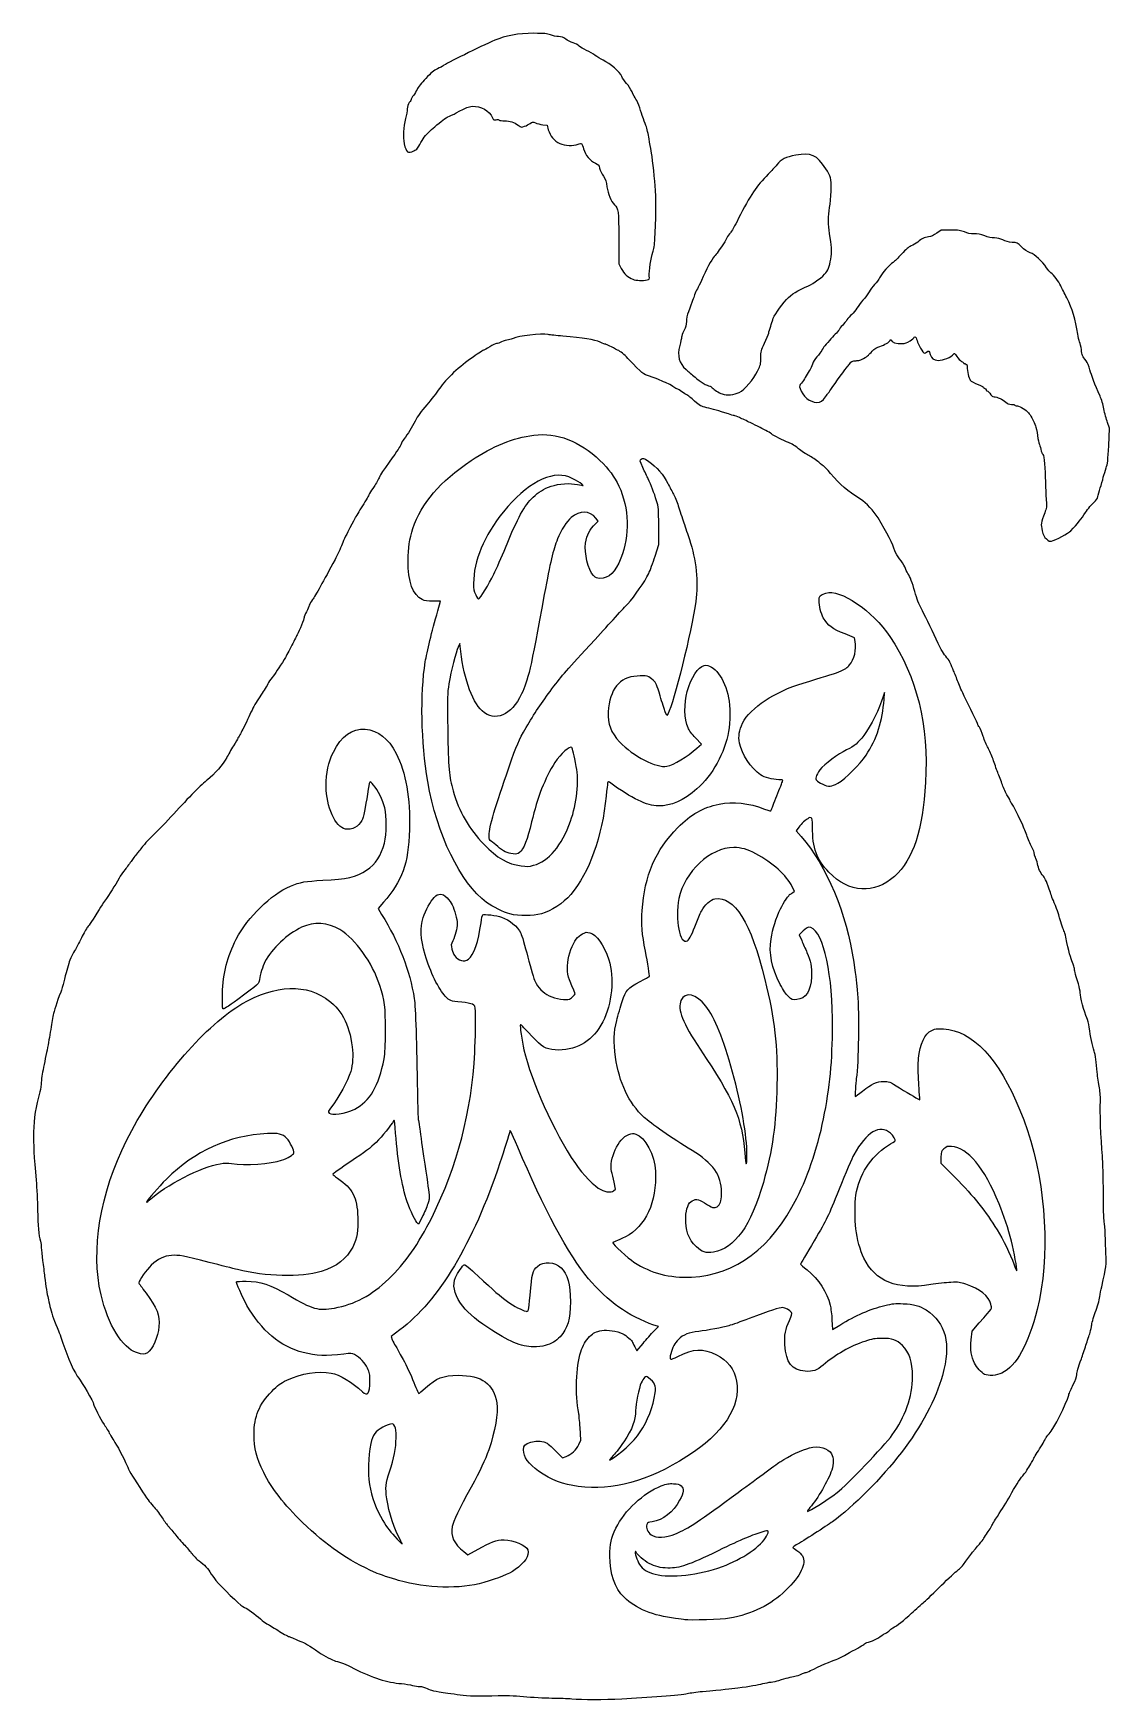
# Model space of a CAD drawing. Header units: centimetres. Extents: x -17.3 to 17.5, y -27 to 26.8.
import ezdxf

# ---------------------------------------------------------------- set-up
doc = ezdxf.new("R2010")
doc.units = ezdxf.units.CM
doc.header["$MEASUREMENT"] = 0
doc.layers.add('Layer 1', color=7, linetype='Continuous')

msp = doc.modelspace()

# ---------------------------------------------------------------- linework, layer by layer
at = {"layer": 'Layer 1'}
for points, knots in [([(2.08035, 18.89041), (1.9234, 18.94635), (1.79401, 19.06596), (1.70656, 19.23593), (1.70656, 19.23593), (1.70656, 19.23593), (1.62719, 19.39021), (1.62719, 19.39021), (1.62719, 19.39021), (1.62719, 19.39021), (1.62354, 20.22552), (1.62354, 20.22552), (1.62354, 20.22552), (1.61963, 21.12146), (1.61444, 21.16067), (1.48148, 21.29896), (1.48148, 21.29896), (1.36755, 21.41745), (1.27296, 21.64904), (1.24346, 21.88172), (1.24346, 21.88172), (1.22227, 22.04879), (1.19962, 22.1145), (1.1258, 22.22296), (1.1258, 22.22296), (1.07552, 22.29684), (1.02097, 22.41197), (1.00458, 22.4788), (1.00458, 22.4788), (0.97952, 22.58098), (0.95932, 22.60734), (0.87765, 22.64453), (0.87765, 22.64453), (0.68897, 22.73045), (0.54587, 22.89918), (0.48725, 23.10486), (0.48725, 23.10486), (0.46343, 23.18847), (0.43545, 23.26608), (0.42509, 23.27733), (0.42509, 23.27733), (0.41472, 23.28857), (0.36285, 23.27964), (0.30981, 23.25748), (0.30981, 23.25748), (0.15947, 23.19467), (-0.1189, 23.20531), (-0.27928, 23.27999), (-0.27928, 23.27999), (-0.45582, 23.3622), (-0.60058, 23.53374), (-0.65334, 23.72327), (-0.65334, 23.72327), (-0.65334, 23.72327), (-0.69479, 23.87217), (-0.69479, 23.87217), (-0.69479, 23.87217), (-0.69479, 23.87217), (-0.83315, 23.88843), (-0.83315, 23.88843), (-0.83315, 23.88843), (-0.90925, 23.89737), (-1.01543, 23.92304), (-1.06912, 23.94547), (-1.06912, 23.94547), (-1.16095, 23.98385), (-1.17126, 23.98303), (-1.24329, 23.93174), (-1.24329, 23.93174), (-1.2854, 23.90176), (-1.36385, 23.85884), (-1.41762, 23.83638), (-1.41762, 23.83638), (-1.51304, 23.79651), (-1.51802, 23.79738), (-1.62421, 23.87264), (-1.62421, 23.87264), (-1.76963, 23.97569), (-1.88224, 24.01094), (-2.06614, 24.01094), (-2.06614, 24.01094), (-2.15042, 24.01094), (-2.22696, 24.02321), (-2.23623, 24.03821), (-2.23623, 24.03821), (-2.24578, 24.05366), (-2.29055, 24.05845), (-2.33952, 24.04926), (-2.33952, 24.04926), (-2.41755, 24.03462), (-2.42924, 24.04099), (-2.45979, 24.11476), (-2.45979, 24.11476), (-2.55338, 24.3407), (-2.84134, 24.50386), (-3.10756, 24.48178), (-3.10756, 24.48178), (-3.24393, 24.47047), (-3.27946, 24.45597), (-3.62592, 24.27022), (-3.62592, 24.27022), (-3.72112, 24.21918), (-3.84232, 24.16312), (-3.89525, 24.14566), (-3.89525, 24.14566), (-3.95097, 24.12727), (-4.13185, 23.99035), (-4.32491, 23.82041), (-4.32491, 23.82041), (-4.62479, 23.55646), (-4.66958, 23.50535), (-4.76995, 23.31253), (-4.76995, 23.31253), (-4.86729, 23.12554), (-4.89666, 23.09102), (-4.99963, 23.04254), (-4.99963, 23.04254), (-5.19732, 22.94947), (-5.2473, 22.98693), (-5.30814, 23.2738), (-5.30814, 23.2738), (-5.35727, 23.50547), (-5.34199, 23.7932), (-5.26477, 24.09031), (-5.26477, 24.09031), (-5.23641, 24.19945), (-5.21299, 24.34015), (-5.21275, 24.40296), (-5.21275, 24.40296), (-5.21243, 24.48353), (-5.19281, 24.54272), (-5.14615, 24.6039), (-5.14615, 24.6039), (-5.10977, 24.6516), (-5.08, 24.70207), (-5.08, 24.71605), (-5.08, 24.71605), (-5.08, 24.73004), (-5.04906, 24.7825), (-5.01124, 24.83262), (-5.01124, 24.83262), (-4.97343, 24.88274), (-4.92111, 24.97138), (-4.89499, 25.02958), (-4.89499, 25.02958), (-4.86886, 25.08779), (-4.74309, 25.24655), (-4.6155, 25.38238), (-4.6155, 25.38238), (-4.43944, 25.56981), (-4.34809, 25.64502), (-4.23656, 25.69434), (-4.23656, 25.69434), (-4.15574, 25.73009), (-4.07135, 25.77565), (-4.04902, 25.79561), (-4.04902, 25.79561), (-3.98732, 25.85075), (-2.84139, 26.41651), (-2.38654, 26.61639), (-2.38654, 26.61639), (-2.04565, 26.7662), (-1.62156, 26.84198), (-1.12411, 26.84198), (-1.12411, 26.84198), (-0.77872, 26.84198), (-0.69579, 26.83388), (-0.58208, 26.78906), (-0.58208, 26.78906), (-0.50825, 26.75996), (-0.39086, 26.73615), (-0.32123, 26.73615), (-0.32123, 26.73615), (-0.22179, 26.73615), (-0.17234, 26.71928), (-0.0907, 26.65751), (-0.0907, 26.65751), (-0.03354, 26.61427), (0.07276, 26.55923), (0.14552, 26.5352), (0.14552, 26.5352), (0.21828, 26.51118), (0.30762, 26.46381), (0.34405, 26.42993), (0.34405, 26.42993), (0.38048, 26.39604), (0.48764, 26.33318), (0.58218, 26.29023), (0.58218, 26.29023), (0.67671, 26.24728), (0.80169, 26.1741), (0.8599, 26.1276), (0.8599, 26.1276), (0.9181, 26.08111), (1.03766, 26.01038), (1.12558, 25.97043), (1.12558, 25.97043), (1.3451, 25.87068), (1.6578, 25.59754), (1.72084, 25.45047), (1.72084, 25.45047), (1.74795, 25.38721), (1.8182, 25.28331), (1.87695, 25.21958), (1.87695, 25.21958), (1.93569, 25.15585), (2.01469, 25.03345), (2.05251, 24.94758), (2.05251, 24.94758), (2.09032, 24.86172), (2.14794, 24.75574), (2.18056, 24.71208), (2.18056, 24.71208), (2.21317, 24.66843), (2.26701, 24.54341), (2.3002, 24.43427), (2.3002, 24.43427), (2.33339, 24.32513), (2.3783, 24.18821), (2.39999, 24.13), (2.39999, 24.13), (2.42169, 24.07179), (2.4676, 23.94916), (2.50202, 23.85748), (2.50202, 23.85748), (2.53644, 23.7658), (2.58289, 23.5753), (2.60525, 23.43415), (2.60525, 23.43415), (2.62761, 23.29299), (2.65702, 23.11797), (2.67061, 23.04521), (2.67061, 23.04521), (2.69998, 22.88793), (2.76656, 22.31453), (2.8027, 21.9075), (2.8027, 21.9075), (2.83065, 21.59273), (2.82591, 20.691), (2.79372, 20.20094), (2.79372, 20.20094), (2.78126, 20.01118), (2.75489, 19.84688), (2.72366, 19.76438), (2.72366, 19.76438), (2.66222, 19.60204), (2.59554, 19.14196), (2.61206, 18.99426), (2.61206, 18.99426), (2.62376, 18.88965), (2.62104, 18.88497), (2.53911, 18.86858), (2.53911, 18.86858), (2.40158, 18.84108), (2.19059, 18.85111), (2.08035, 18.89041)], [0, 0, 0, 0, 0.01538462, 0.01538462, 0.01538462, 0.01538462, 0.03076923, 0.03076923, 0.03076923, 0.03076923, 0.04615385, 0.04615385, 0.04615385, 0.04615385, 0.06153846, 0.06153846, 0.06153846, 0.06153846, 0.07692308, 0.07692308, 0.07692308, 0.07692308, 0.09230769, 0.09230769, 0.09230769, 0.09230769, 0.10769231, 0.10769231, 0.10769231, 0.10769231, 0.12307692, 0.12307692, 0.12307692, 0.12307692, 0.13846154, 0.13846154, 0.13846154, 0.13846154, 0.15384615, 0.15384615, 0.15384615, 0.15384615, 0.16923077, 0.16923077, 0.16923077, 0.16923077, 0.18461538, 0.18461538, 0.18461538, 0.18461538, 0.2, 0.2, 0.2, 0.2, 0.21538462, 0.21538462, 0.21538462, 0.21538462, 0.23076923, 0.23076923, 0.23076923, 0.23076923, 0.24615385, 0.24615385, 0.24615385, 0.24615385, 0.26153846, 0.26153846, 0.26153846, 0.26153846, 0.27692308, 0.27692308, 0.27692308, 0.27692308, 0.29230769, 0.29230769, 0.29230769, 0.29230769, 0.30769231, 0.30769231, 0.30769231, 0.30769231, 0.32307692, 0.32307692, 0.32307692, 0.32307692, 0.33846154, 0.33846154, 0.33846154, 0.33846154, 0.35384615, 0.35384615, 0.35384615, 0.35384615, 0.36923077, 0.36923077, 0.36923077, 0.36923077, 0.38461538, 0.38461538, 0.38461538, 0.38461538, 0.4, 0.4, 0.4, 0.4, 0.41538462, 0.41538462, 0.41538462, 0.41538462, 0.43076923, 0.43076923, 0.43076923, 0.43076923, 0.44615385, 0.44615385, 0.44615385, 0.44615385, 0.46153846, 0.46153846, 0.46153846, 0.46153846, 0.47692308, 0.47692308, 0.47692308, 0.47692308, 0.49230769, 0.49230769, 0.49230769, 0.49230769, 0.50769231, 0.50769231, 0.50769231, 0.50769231, 0.52307692, 0.52307692, 0.52307692, 0.52307692, 0.53846154, 0.53846154, 0.53846154, 0.53846154, 0.55384615, 0.55384615, 0.55384615, 0.55384615, 0.56923077, 0.56923077, 0.56923077, 0.56923077, 0.58461538, 0.58461538, 0.58461538, 0.58461538, 0.6, 0.6, 0.6, 0.6, 0.61538462, 0.61538462, 0.61538462, 0.61538462, 0.63076923, 0.63076923, 0.63076923, 0.63076923, 0.64615385, 0.64615385, 0.64615385, 0.64615385, 0.66153846, 0.66153846, 0.66153846, 0.66153846, 0.67692308, 0.67692308, 0.67692308, 0.67692308, 0.69230769, 0.69230769, 0.69230769, 0.69230769, 0.70769231, 0.70769231, 0.70769231, 0.70769231, 0.72307692, 0.72307692, 0.72307692, 0.72307692, 0.73846154, 0.73846154, 0.73846154, 0.73846154, 0.75384615, 0.75384615, 0.75384615, 0.75384615, 0.76923077, 0.76923077, 0.76923077, 0.76923077, 0.78461538, 0.78461538, 0.78461538, 0.78461538, 0.8, 0.8, 0.8, 0.8, 0.81538462, 0.81538462, 0.81538462, 0.81538462, 0.83076923, 0.83076923, 0.83076923, 0.83076923, 0.84615385, 0.84615385, 0.84615385, 0.84615385, 0.86153846, 0.86153846, 0.86153846, 0.86153846, 0.87692308, 0.87692308, 0.87692308, 0.87692308, 0.89230769, 0.89230769, 0.89230769, 0.89230769, 0.90769231, 0.90769231, 0.90769231, 0.90769231, 0.92307692, 0.92307692, 0.92307692, 0.92307692, 0.93846154, 0.93846154, 0.93846154, 0.93846154, 0.95384615, 0.95384615, 0.95384615, 0.95384615, 0.96923077, 0.96923077, 0.96923077, 0.96923077, 1, 1, 1, 1]), ([(4.97105, 15.1823), (4.84812, 15.22831), (4.70616, 15.31621), (4.64421, 15.38467), (4.64421, 15.38467), (4.61745, 15.41424), (4.58251, 15.43855), (4.56658, 15.4387), (4.56658, 15.4387), (4.48774, 15.4394), (4.24362, 15.58374), (4.08906, 15.72106), (4.08906, 15.72106), (3.99375, 15.80573), (3.86277, 15.92067), (3.798, 15.97649), (3.798, 15.97649), (3.5703, 16.17273), (3.50767, 16.41137), (3.59593, 16.74649), (3.59593, 16.74649), (3.62636, 16.86201), (3.65125, 16.98237), (3.65125, 17.01396), (3.65125, 17.01396), (3.65125, 17.04555), (3.68682, 17.14154), (3.73029, 17.22726), (3.73029, 17.22726), (3.78839, 17.34183), (3.80942, 17.42048), (3.80966, 17.52413), (3.80966, 17.52413), (3.80987, 17.61061), (3.83604, 17.7334), (3.87733, 17.84163), (3.87733, 17.84163), (4.00603, 18.17899), (4.04375, 18.28331), (4.07507, 18.38854), (4.07507, 18.38854), (4.0924, 18.44675), (4.13232, 18.53605), (4.16378, 18.58698), (4.16378, 18.58698), (4.19525, 18.63791), (4.25476, 18.75697), (4.29604, 18.85156), (4.29604, 18.85156), (4.45092, 19.20644), (4.62003, 19.52309), (4.7111, 19.62873), (4.7111, 19.62873), (4.79409, 19.725), (4.84888, 19.80115), (5.02761, 20.06865), (5.02761, 20.06865), (5.05191, 20.10503), (5.09286, 20.17646), (5.11861, 20.2274), (5.11861, 20.2274), (5.14435, 20.27833), (5.19484, 20.35148), (5.2308, 20.38995), (5.2308, 20.38995), (5.26676, 20.42843), (5.38274, 20.63083), (5.48853, 20.83974), (5.48853, 20.83974), (5.88667, 21.62601), (6.06997, 21.90041), (6.45677, 22.28928), (6.45677, 22.28928), (6.55188, 22.3849), (6.67588, 22.52033), (6.73234, 22.59025), (6.73234, 22.59025), (6.87875, 22.77156), (7.01139, 22.8394), (7.34196, 22.90207), (7.34196, 22.90207), (7.8395, 22.99638), (8.02522, 22.91308), (8.32026, 22.46326), (8.32026, 22.46326), (8.38703, 22.36147), (8.45415, 22.2318), (8.46942, 22.17509), (8.46942, 22.17509), (8.50421, 22.04589), (8.48583, 21.47267), (8.43835, 21.20635), (8.43835, 21.20635), (8.39271, 20.95031), (8.39173, 20.63921), (8.43573, 20.37292), (8.43573, 20.37292), (8.50531, 19.95186), (8.51423, 19.82873), (8.48957, 19.63009), (8.48957, 19.63009), (8.45919, 19.38541), (8.40264, 19.20989), (8.31792, 19.09741), (8.31792, 19.09741), (8.23663, 18.98947), (7.89569, 18.73195), (7.76187, 18.6774), (7.76187, 18.6774), (7.38455, 18.52359), (7.21989, 18.4209), (7.0506, 18.23382), (7.0506, 18.23382), (6.84961, 18.0117), (6.61941, 17.68043), (6.59871, 17.58354), (6.59871, 17.58354), (6.59071, 17.54607), (6.56213, 17.44993), (6.53521, 17.3699), (6.53521, 17.3699), (6.50828, 17.28986), (6.47876, 17.18996), (6.46961, 17.14791), (6.46961, 17.14791), (6.46045, 17.10585), (6.40003, 16.95967), (6.33534, 16.82305), (6.33534, 16.82305), (6.22534, 16.59078), (6.21771, 16.56032), (6.21771, 16.35357), (6.21771, 16.35357), (6.21771, 16.14837), (6.21015, 16.11753), (6.11248, 15.92437), (6.11248, 15.92437), (5.97193, 15.64639), (5.694, 15.32321), (5.51944, 15.23475), (5.51944, 15.23475), (5.3582, 15.15305), (5.11209, 15.12951), (4.97105, 15.1823)], [0, 0, 0, 0, 0.02702703, 0.02702703, 0.02702703, 0.02702703, 0.05405405, 0.05405405, 0.05405405, 0.05405405, 0.08108108, 0.08108108, 0.08108108, 0.08108108, 0.10810811, 0.10810811, 0.10810811, 0.10810811, 0.13513514, 0.13513514, 0.13513514, 0.13513514, 0.16216216, 0.16216216, 0.16216216, 0.16216216, 0.18918919, 0.18918919, 0.18918919, 0.18918919, 0.21621622, 0.21621622, 0.21621622, 0.21621622, 0.24324324, 0.24324324, 0.24324324, 0.24324324, 0.27027027, 0.27027027, 0.27027027, 0.27027027, 0.2972973, 0.2972973, 0.2972973, 0.2972973, 0.32432432, 0.32432432, 0.32432432, 0.32432432, 0.35135135, 0.35135135, 0.35135135, 0.35135135, 0.37837838, 0.37837838, 0.37837838, 0.37837838, 0.40540541, 0.40540541, 0.40540541, 0.40540541, 0.43243243, 0.43243243, 0.43243243, 0.43243243, 0.45945946, 0.45945946, 0.45945946, 0.45945946, 0.48648649, 0.48648649, 0.48648649, 0.48648649, 0.51351351, 0.51351351, 0.51351351, 0.51351351, 0.54054054, 0.54054054, 0.54054054, 0.54054054, 0.56756757, 0.56756757, 0.56756757, 0.56756757, 0.59459459, 0.59459459, 0.59459459, 0.59459459, 0.62162162, 0.62162162, 0.62162162, 0.62162162, 0.64864865, 0.64864865, 0.64864865, 0.64864865, 0.67567568, 0.67567568, 0.67567568, 0.67567568, 0.7027027, 0.7027027, 0.7027027, 0.7027027, 0.72972973, 0.72972973, 0.72972973, 0.72972973, 0.75675676, 0.75675676, 0.75675676, 0.75675676, 0.78378378, 0.78378378, 0.78378378, 0.78378378, 0.81081081, 0.81081081, 0.81081081, 0.81081081, 0.83783784, 0.83783784, 0.83783784, 0.83783784, 0.86486486, 0.86486486, 0.86486486, 0.86486486, 0.89189189, 0.89189189, 0.89189189, 0.89189189, 0.91891892, 0.91891892, 0.91891892, 0.91891892, 0.94594595, 0.94594595, 0.94594595, 0.94594595, 1, 1, 1, 1]), ([(15.44496, 10.49502), (15.37689, 10.56153), (15.34349, 10.62762), (15.3097, 10.7627), (15.3097, 10.7627), (15.25971, 10.96257), (15.2689, 11.02791), (15.39035, 11.33613), (15.39035, 11.33613), (15.45138, 11.49099), (15.45603, 11.52907), (15.44041, 11.74623), (15.44041, 11.74623), (15.43093, 11.8779), (15.4177, 12.20589), (15.41099, 12.4751), (15.41099, 12.4751), (15.39905, 12.95441), (15.36467, 13.2424), (15.31938, 13.2424), (15.31938, 13.2424), (15.30689, 13.2424), (15.28263, 13.31086), (15.26547, 13.39453), (15.26547, 13.39453), (15.24831, 13.47821), (15.22446, 13.55882), (15.21247, 13.57368), (15.21247, 13.57368), (15.20048, 13.58853), (15.17674, 13.70759), (15.15972, 13.83826), (15.15972, 13.83826), (15.1427, 13.96893), (15.11287, 14.11155), (15.09343, 14.15521), (15.09343, 14.15521), (14.95057, 14.47612), (14.93347, 14.5055), (14.82822, 14.61074), (14.82822, 14.61074), (14.73507, 14.7039), (14.55196, 14.80344), (14.47376, 14.80344), (14.47376, 14.80344), (14.44408, 14.80344), (14.41976, 14.81237), (14.41972, 14.82328), (14.41972, 14.82328), (14.41968, 14.8342), (14.37152, 14.84438), (14.3127, 14.84592), (14.3127, 14.84592), (14.23632, 14.84792), (14.1853, 14.86827), (14.13418, 14.91712), (14.13418, 14.91712), (14.04554, 15.00184), (13.84851, 15.09312), (13.75265, 15.0939), (13.75265, 15.0939), (13.70582, 15.09428), (13.66983, 15.11501), (13.64925, 15.15346), (13.64925, 15.15346), (13.60861, 15.2294), (13.55795, 15.27969), (13.5221, 15.27969), (13.5221, 15.27969), (13.50651, 15.27969), (13.49375, 15.29755), (13.49375, 15.31938), (13.49375, 15.31938), (13.49375, 15.3412), (13.47519, 15.35906), (13.4525, 15.35906), (13.4525, 15.35906), (13.42981, 15.35906), (13.41804, 15.37004), (13.42633, 15.38346), (13.42633, 15.38346), (13.43462, 15.39687), (13.349, 15.44344), (13.23607, 15.48695), (13.23607, 15.48695), (13.11909, 15.53201), (13.01091, 15.59267), (12.98468, 15.62792), (12.98468, 15.62792), (12.93565, 15.69379), (12.88521, 15.91564), (12.88521, 16.06538), (12.88521, 16.06538), (12.88521, 16.11901), (12.87442, 16.14927), (12.85875, 16.13958), (12.85875, 16.13958), (12.8442, 16.13059), (12.83229, 16.13654), (12.83229, 16.15281), (12.83229, 16.15281), (12.83229, 16.16908), (12.82039, 16.17504), (12.80583, 16.16604), (12.80583, 16.16604), (12.79128, 16.15705), (12.7793, 16.15932), (12.77921, 16.17109), (12.77921, 16.17109), (12.77912, 16.18287), (12.7458, 16.2114), (12.70517, 16.23451), (12.70517, 16.23451), (12.66454, 16.25761), (12.59531, 16.33085), (12.55132, 16.39726), (12.55132, 16.39726), (12.47655, 16.51014), (12.46924, 16.51464), (12.43908, 16.46635), (12.43908, 16.46635), (12.3854, 16.38039), (12.09637, 16.26225), (11.95866, 16.26999), (11.95866, 16.26999), (11.78831, 16.27955), (11.73267, 16.31843), (11.69195, 16.45633), (11.69195, 16.45633), (11.65272, 16.58918), (11.64739, 16.59284), (11.57396, 16.5373), (11.57396, 16.5373), (11.54572, 16.51593), (11.51565, 16.49808), (11.50716, 16.49761), (11.50716, 16.49761), (11.46828, 16.49549), (11.28865, 16.80019), (11.26591, 16.90684), (11.26591, 16.90684), (11.25028, 16.98011), (11.22606, 17.02594), (11.20296, 17.02594), (11.20296, 17.02594), (11.18231, 17.02594), (11.16542, 17.01527), (11.16542, 17.00224), (11.16542, 17.00224), (11.16542, 16.9892), (11.10799, 16.94169), (11.03781, 16.89665), (11.03781, 16.89665), (10.94562, 16.83749), (10.87402, 16.81324), (10.77984, 16.80926), (10.77984, 16.80926), (10.61598, 16.80235), (10.42487, 16.86053), (10.42378, 16.91768), (10.42378, 16.91768), (10.42307, 16.95481), (10.41992, 16.95456), (10.39716, 16.91555), (10.39716, 16.91555), (10.36078, 16.85321), (10.22353, 16.77381), (10.06088, 16.72101), (10.06088, 16.72101), (9.97071, 16.69174), (9.88615, 16.63872), (9.81957, 16.56971), (9.81957, 16.56971), (9.76319, 16.51127), (9.70659, 16.45286), (9.69379, 16.4399), (9.69379, 16.4399), (9.62833, 16.37361), (9.44969, 16.27699), (9.37964, 16.26998), (9.37964, 16.26998), (9.33589, 16.2656), (9.3001, 16.2603), (9.3001, 16.25819), (9.3001, 16.25819), (9.3001, 16.25607), (9.26552, 16.25186), (9.22326, 16.24883), (9.22326, 16.24883), (9.17504, 16.24537), (9.13068, 16.21927), (9.1042, 16.17879), (9.1042, 16.17879), (9.08098, 16.14331), (9.04197, 16.094), (9.0175, 16.06922), (9.0175, 16.06922), (8.97031, 16.02142), (8.61317, 15.53182), (8.47997, 15.33231), (8.47997, 15.33231), (8.43636, 15.26699), (8.39411, 15.20759), (8.38609, 15.20031), (8.38609, 15.20031), (8.37807, 15.19304), (8.34338, 15.14541), (8.30899, 15.09448), (8.30899, 15.09448), (8.21435, 14.95429), (8.14791, 14.91045), (8.0301, 14.91044), (8.0301, 14.91044), (7.80299, 14.91042), (7.56363, 15.10838), (7.48501, 15.36123), (7.48501, 15.36123), (7.45799, 15.44812), (7.4615, 15.46243), (7.52726, 15.53321), (7.52726, 15.53321), (7.56671, 15.57567), (7.62317, 15.65804), (7.65273, 15.71625), (7.65273, 15.71625), (7.68228, 15.77446), (7.7398, 15.86971), (7.78055, 15.92792), (7.78055, 15.92792), (7.82129, 15.98613), (7.86816, 16.08576), (7.88469, 16.14932), (7.88469, 16.14932), (7.90337, 16.2211), (7.95786, 16.31133), (8.02848, 16.38745), (8.02848, 16.38745), (8.09103, 16.45485), (8.16049, 16.54572), (8.18285, 16.58938), (8.18285, 16.58938), (8.2052, 16.63303), (8.24858, 16.69852), (8.27925, 16.7349), (8.27925, 16.7349), (8.40638, 16.88573), (8.56539, 17.06128), (8.65849, 17.1536), (8.65849, 17.1536), (8.71306, 17.20772), (8.75771, 17.26428), (8.75771, 17.2793), (8.75771, 17.2793), (8.75771, 17.29431), (8.8002, 17.34763), (8.85212, 17.39778), (8.85212, 17.39778), (8.90405, 17.44793), (8.97054, 17.53063), (8.99988, 17.58156), (8.99988, 17.58156), (9.02922, 17.63249), (9.0983, 17.70989), (9.15339, 17.75354), (9.15339, 17.75354), (9.20848, 17.7972), (9.28407, 17.88649), (9.32137, 17.95198), (9.32137, 17.95198), (9.35866, 18.01746), (9.44713, 18.13653), (9.51796, 18.21656), (9.51796, 18.21656), (9.58879, 18.2966), (9.67783, 18.41598), (9.71581, 18.48184), (9.71581, 18.48184), (9.7538, 18.54771), (9.83432, 18.65487), (9.89475, 18.71997), (9.89475, 18.71997), (9.95518, 18.78507), (10.0281, 18.88334), (10.0568, 18.93836), (10.0568, 18.93836), (10.13684, 19.09178), (10.36546, 19.35147), (10.49572, 19.43692), (10.49572, 19.43692), (10.53213, 19.4608), (10.65237, 19.57997), (10.76294, 19.70173), (10.76294, 19.70173), (10.90611, 19.8594), (10.99687, 19.93576), (11.07829, 19.96701), (11.07829, 19.96701), (11.14117, 19.99115), (11.23428, 20.04748), (11.2852, 20.09219), (11.2852, 20.09219), (11.40817, 20.20016), (11.49867, 20.2435), (11.63844, 20.26138), (11.63844, 20.26138), (11.71186, 20.27076), (11.80812, 20.31328), (11.90129, 20.37747), (11.90129, 20.37747), (11.90129, 20.37747), (12.04831, 20.47875), (12.04831, 20.47875), (12.04831, 20.47875), (12.04831, 20.47875), (12.35431, 20.47875), (12.35431, 20.47875), (12.35431, 20.47875), (12.61336, 20.47875), (12.68137, 20.46961), (12.79751, 20.41922), (12.79751, 20.41922), (12.89289, 20.37783), (12.98668, 20.35969), (13.10524, 20.35969), (13.10524, 20.35969), (13.22265, 20.35969), (13.33053, 20.33908), (13.45152, 20.29354), (13.45152, 20.29354), (13.55941, 20.25293), (13.68225, 20.2274), (13.76972, 20.2274), (13.76972, 20.2274), (13.86961, 20.2274), (13.9505, 20.2077), (14.04032, 20.16151), (14.04032, 20.16151), (14.12447, 20.11824), (14.22619, 20.09197), (14.3367, 20.08498), (14.3367, 20.08498), (14.49828, 20.07477), (14.51042, 20.06895), (14.64237, 19.93864), (14.64237, 19.93864), (14.73066, 19.85145), (14.83129, 19.78341), (14.9239, 19.7483), (14.9239, 19.7483), (15.07555, 19.6908), (15.29755, 19.48566), (15.45366, 19.25877), (15.45366, 19.25877), (15.4961, 19.19709), (15.55781, 19.12488), (15.5908, 19.09831), (15.5908, 19.09831), (15.68774, 19.02023), (15.83792, 18.822), (15.90802, 18.67958), (15.90802, 18.67958), (15.94383, 18.60682), (16.03354, 18.43056), (16.10738, 18.28788), (16.10738, 18.28788), (16.28371, 17.94716), (16.39451, 17.57789), (16.45825, 17.11854), (16.45825, 17.11854), (16.47037, 17.03123), (16.49743, 16.91812), (16.5184, 16.86719), (16.5184, 16.86719), (16.53937, 16.81626), (16.56512, 16.70315), (16.57563, 16.61583), (16.57563, 16.61583), (16.5968, 16.43988), (16.61562, 16.39526), (16.72758, 16.25553), (16.72758, 16.25553), (16.7754, 16.19585), (16.82284, 16.08554), (16.85357, 15.96256), (16.85357, 15.96256), (16.89909, 15.7804), (17.00649, 15.50296), (17.18437, 15.10803), (17.18437, 15.10803), (17.22362, 15.02089), (17.27737, 14.83635), (17.30381, 14.69793), (17.30381, 14.69793), (17.33025, 14.5595), (17.38308, 14.36352), (17.42121, 14.26241), (17.42121, 14.26241), (17.42121, 14.26241), (17.49054, 14.07857), (17.49054, 14.07857), (17.49054, 14.07857), (17.49054, 14.07857), (17.461, 13.50835), (17.461, 13.50835), (17.461, 13.50835), (17.4377, 13.05851), (17.4203, 12.9074), (17.37858, 12.7926), (17.37858, 12.7926), (17.3495, 12.71257), (17.30768, 12.57565), (17.28567, 12.48833), (17.28567, 12.48833), (17.26365, 12.40102), (17.21778, 12.24624), (17.18374, 12.14438), (17.18374, 12.14438), (17.14969, 12.04251), (17.11506, 11.91697), (17.10678, 11.8654), (17.10678, 11.8654), (17.09591, 11.79769), (17.06055, 11.74542), (16.97946, 11.67724), (16.97946, 11.67724), (16.91771, 11.62533), (16.79608, 11.47702), (16.70917, 11.34767), (16.70917, 11.34767), (16.57038, 11.1411), (16.46062, 11.00426), (16.23405, 10.75531), (16.23405, 10.75531), (16.17185, 10.68698), (15.73073, 10.45419), (15.60595, 10.42386), (15.60595, 10.42386), (15.54894, 10.41), (15.51795, 10.4237), (15.44496, 10.49502)], [0, 0, 0, 0, 0.00900901, 0.00900901, 0.00900901, 0.00900901, 0.01801802, 0.01801802, 0.01801802, 0.01801802, 0.02702703, 0.02702703, 0.02702703, 0.02702703, 0.03603604, 0.03603604, 0.03603604, 0.03603604, 0.04504505, 0.04504505, 0.04504505, 0.04504505, 0.05405405, 0.05405405, 0.05405405, 0.05405405, 0.06306306, 0.06306306, 0.06306306, 0.06306306, 0.07207207, 0.07207207, 0.07207207, 0.07207207, 0.08108108, 0.08108108, 0.08108108, 0.08108108, 0.09009009, 0.09009009, 0.09009009, 0.09009009, 0.0990991, 0.0990991, 0.0990991, 0.0990991, 0.10810811, 0.10810811, 0.10810811, 0.10810811, 0.11711712, 0.11711712, 0.11711712, 0.11711712, 0.12612613, 0.12612613, 0.12612613, 0.12612613, 0.13513514, 0.13513514, 0.13513514, 0.13513514, 0.14414414, 0.14414414, 0.14414414, 0.14414414, 0.15315315, 0.15315315, 0.15315315, 0.15315315, 0.16216216, 0.16216216, 0.16216216, 0.16216216, 0.17117117, 0.17117117, 0.17117117, 0.17117117, 0.18018018, 0.18018018, 0.18018018, 0.18018018, 0.18918919, 0.18918919, 0.18918919, 0.18918919, 0.1981982, 0.1981982, 0.1981982, 0.1981982, 0.20720721, 0.20720721, 0.20720721, 0.20720721, 0.21621622, 0.21621622, 0.21621622, 0.21621622, 0.22522523, 0.22522523, 0.22522523, 0.22522523, 0.23423423, 0.23423423, 0.23423423, 0.23423423, 0.24324324, 0.24324324, 0.24324324, 0.24324324, 0.25225225, 0.25225225, 0.25225225, 0.25225225, 0.26126126, 0.26126126, 0.26126126, 0.26126126, 0.27027027, 0.27027027, 0.27027027, 0.27027027, 0.27927928, 0.27927928, 0.27927928, 0.27927928, 0.28828829, 0.28828829, 0.28828829, 0.28828829, 0.2972973, 0.2972973, 0.2972973, 0.2972973, 0.30630631, 0.30630631, 0.30630631, 0.30630631, 0.31531532, 0.31531532, 0.31531532, 0.31531532, 0.32432432, 0.32432432, 0.32432432, 0.32432432, 0.33333333, 0.33333333, 0.33333333, 0.33333333, 0.34234234, 0.34234234, 0.34234234, 0.34234234, 0.35135135, 0.35135135, 0.35135135, 0.35135135, 0.36036036, 0.36036036, 0.36036036, 0.36036036, 0.36936937, 0.36936937, 0.36936937, 0.36936937, 0.37837838, 0.37837838, 0.37837838, 0.37837838, 0.38738739, 0.38738739, 0.38738739, 0.38738739, 0.3963964, 0.3963964, 0.3963964, 0.3963964, 0.40540541, 0.40540541, 0.40540541, 0.40540541, 0.41441441, 0.41441441, 0.41441441, 0.41441441, 0.42342342, 0.42342342, 0.42342342, 0.42342342, 0.43243243, 0.43243243, 0.43243243, 0.43243243, 0.44144144, 0.44144144, 0.44144144, 0.44144144, 0.45045045, 0.45045045, 0.45045045, 0.45045045, 0.45945946, 0.45945946, 0.45945946, 0.45945946, 0.46846847, 0.46846847, 0.46846847, 0.46846847, 0.47747748, 0.47747748, 0.47747748, 0.47747748, 0.48648649, 0.48648649, 0.48648649, 0.48648649, 0.4954955, 0.4954955, 0.4954955, 0.4954955, 0.5045045, 0.5045045, 0.5045045, 0.5045045, 0.51351351, 0.51351351, 0.51351351, 0.51351351, 0.52252252, 0.52252252, 0.52252252, 0.52252252, 0.53153153, 0.53153153, 0.53153153, 0.53153153, 0.54054054, 0.54054054, 0.54054054, 0.54054054, 0.54954955, 0.54954955, 0.54954955, 0.54954955, 0.55855856, 0.55855856, 0.55855856, 0.55855856, 0.56756757, 0.56756757, 0.56756757, 0.56756757, 0.57657658, 0.57657658, 0.57657658, 0.57657658, 0.58558559, 0.58558559, 0.58558559, 0.58558559, 0.59459459, 0.59459459, 0.59459459, 0.59459459, 0.6036036, 0.6036036, 0.6036036, 0.6036036, 0.61261261, 0.61261261, 0.61261261, 0.61261261, 0.62162162, 0.62162162, 0.62162162, 0.62162162, 0.63063063, 0.63063063, 0.63063063, 0.63063063, 0.63963964, 0.63963964, 0.63963964, 0.63963964, 0.64864865, 0.64864865, 0.64864865, 0.64864865, 0.65765766, 0.65765766, 0.65765766, 0.65765766, 0.66666667, 0.66666667, 0.66666667, 0.66666667, 0.67567568, 0.67567568, 0.67567568, 0.67567568, 0.68468468, 0.68468468, 0.68468468, 0.68468468, 0.69369369, 0.69369369, 0.69369369, 0.69369369, 0.7027027, 0.7027027, 0.7027027, 0.7027027, 0.71171171, 0.71171171, 0.71171171, 0.71171171, 0.72072072, 0.72072072, 0.72072072, 0.72072072, 0.72972973, 0.72972973, 0.72972973, 0.72972973, 0.73873874, 0.73873874, 0.73873874, 0.73873874, 0.74774775, 0.74774775, 0.74774775, 0.74774775, 0.75675676, 0.75675676, 0.75675676, 0.75675676, 0.76576577, 0.76576577, 0.76576577, 0.76576577, 0.77477477, 0.77477477, 0.77477477, 0.77477477, 0.78378378, 0.78378378, 0.78378378, 0.78378378, 0.79279279, 0.79279279, 0.79279279, 0.79279279, 0.8018018, 0.8018018, 0.8018018, 0.8018018, 0.81081081, 0.81081081, 0.81081081, 0.81081081, 0.81981982, 0.81981982, 0.81981982, 0.81981982, 0.82882883, 0.82882883, 0.82882883, 0.82882883, 0.83783784, 0.83783784, 0.83783784, 0.83783784, 0.84684685, 0.84684685, 0.84684685, 0.84684685, 0.85585586, 0.85585586, 0.85585586, 0.85585586, 0.86486486, 0.86486486, 0.86486486, 0.86486486, 0.87387387, 0.87387387, 0.87387387, 0.87387387, 0.88288288, 0.88288288, 0.88288288, 0.88288288, 0.89189189, 0.89189189, 0.89189189, 0.89189189, 0.9009009, 0.9009009, 0.9009009, 0.9009009, 0.90990991, 0.90990991, 0.90990991, 0.90990991, 0.91891892, 0.91891892, 0.91891892, 0.91891892, 0.92792793, 0.92792793, 0.92792793, 0.92792793, 0.93693694, 0.93693694, 0.93693694, 0.93693694, 0.94594595, 0.94594595, 0.94594595, 0.94594595, 0.95495495, 0.95495495, 0.95495495, 0.95495495, 0.96396396, 0.96396396, 0.96396396, 0.96396396, 0.97297297, 0.97297297, 0.97297297, 0.97297297, 0.98198198, 0.98198198, 0.98198198, 0.98198198, 1, 1, 1, 1]), ([(0.10583, -26.99926), (-0.01786, -26.9884), (-0.30956, -26.9781), (-0.5424, -26.97635), (-0.5424, -26.97635), (-0.77523, -26.97461), (-1.18599, -26.95282), (-1.45521, -26.92793), (-1.45521, -26.92793), (-1.75843, -26.8999), (-2.07054, -26.88743), (-2.27542, -26.89516), (-2.27542, -26.89516), (-2.8291, -26.91606), (-3.28343, -26.90832), (-3.49911, -26.87431), (-3.49911, -26.87431), (-3.61189, -26.85653), (-3.79049, -26.83017), (-3.89599, -26.81574), (-3.89599, -26.81574), (-4.35978, -26.75229), (-4.44771, -26.73321), (-4.56582, -26.67042), (-4.56582, -26.67042), (-4.6419, -26.62996), (-4.73428, -26.60385), (-4.80133, -26.60385), (-4.80133, -26.60385), (-4.862, -26.60385), (-4.97036, -26.58676), (-5.04212, -26.56586), (-5.04212, -26.56586), (-5.11389, -26.54497), (-5.27381, -26.52035), (-5.3975, -26.51116), (-5.3975, -26.51116), (-5.85848, -26.47692), (-6.33632, -26.32456), (-6.93896, -26.01968), (-6.93896, -26.01968), (-7.21427, -25.8804), (-7.35747, -25.82219), (-7.5274, -25.78049), (-7.5274, -25.78049), (-7.61912, -25.75798), (-7.89117, -25.61425), (-8.05656, -25.5009), (-8.05656, -25.5009), (-8.39192, -25.27109), (-8.52099, -25.1957), (-8.68459, -25.13407), (-8.68459, -25.13407), (-8.79029, -25.09426), (-8.88868, -25.05304), (-8.90323, -25.04247), (-8.90323, -25.04247), (-8.91778, -25.0319), (-8.97331, -25.00921), (-9.02662, -24.99205), (-9.02662, -24.99205), (-9.07993, -24.97489), (-9.24662, -24.88281), (-9.39704, -24.78743), (-9.39704, -24.78743), (-9.54745, -24.69205), (-9.70624, -24.59566), (-9.7499, -24.57321), (-9.7499, -24.57321), (-9.79355, -24.55077), (-9.88701, -24.48065), (-9.95758, -24.41739), (-9.95758, -24.41739), (-10.10905, -24.28164), (-10.38745, -24.08388), (-10.52816, -24.01209), (-10.52816, -24.01209), (-10.63377, -23.95821), (-11.21123, -23.40118), (-11.39336, -23.1775), (-11.39336, -23.1775), (-11.4526, -23.10474), (-11.54274, -22.97972), (-11.59368, -22.89969), (-11.59368, -22.89969), (-11.68131, -22.76197), (-11.8404, -22.60205), (-11.9975, -22.49375), (-11.9975, -22.49375), (-12.03639, -22.46694), (-12.10395, -22.3955), (-12.14763, -22.335), (-12.14763, -22.335), (-12.19132, -22.2745), (-12.30668, -22.14091), (-12.404, -22.03814), (-12.404, -22.03814), (-12.50131, -21.93536), (-12.64642, -21.7703), (-12.72646, -21.67132), (-12.72646, -21.67132), (-12.80649, -21.57235), (-12.90886, -21.44808), (-12.95394, -21.39516), (-12.95394, -21.39516), (-12.99902, -21.34225), (-13.09042, -21.21561), (-13.15705, -21.11375), (-13.15705, -21.11375), (-13.22369, -21.01189), (-13.34266, -20.8571), (-13.42144, -20.76979), (-13.42144, -20.76979), (-13.56906, -20.60619), (-13.58067, -20.59018), (-13.85514, -20.17162), (-13.85514, -20.17162), (-14.14169, -19.73466), (-14.19913, -19.63595), (-14.27687, -19.44688), (-14.27687, -19.44688), (-14.36206, -19.23966), (-14.60944, -18.77477), (-14.69924, -18.65313), (-14.69924, -18.65313), (-14.73146, -18.60947), (-14.78823, -18.51301), (-14.82539, -18.43878), (-14.82539, -18.43878), (-14.86255, -18.36454), (-14.94452, -18.22762), (-15.00756, -18.1345), (-15.00756, -18.1345), (-15.12898, -17.95514), (-15.34437, -17.53706), (-15.34799, -17.47371), (-15.34799, -17.47371), (-15.35165, -17.40964), (-15.73436, -16.74359), (-15.82738, -16.63942), (-15.82738, -16.63942), (-15.94957, -16.50257), (-16.19758, -15.95563), (-16.34198, -15.50458), (-16.34198, -15.50458), (-16.39322, -15.34451), (-16.47531, -15.11829), (-16.5244, -15.00188), (-16.5244, -15.00188), (-16.64874, -14.70697), (-16.7197, -14.49944), (-16.7596, -14.31396), (-16.7596, -14.31396), (-16.77838, -14.22665), (-16.80587, -14.10758), (-16.82068, -14.04938), (-16.82068, -14.04938), (-16.85238, -13.92484), (-16.89391, -13.66197), (-16.93144, -13.34823), (-16.93144, -13.34823), (-16.94623, -13.22454), (-16.97659, -12.99236), (-16.9989, -12.83229), (-16.9989, -12.83229), (-17.02122, -12.67222), (-17.0394, -12.48759), (-17.03932, -12.42201), (-17.03932, -12.42201), (-17.03924, -12.35643), (-17.05143, -12.26118), (-17.06642, -12.21035), (-17.06642, -12.21035), (-17.12387, -12.01546), (-17.15278, -11.7023), (-17.15921, -11.2051), (-17.15921, -11.2051), (-17.16287, -10.92134), (-17.18417, -10.48676), (-17.20654, -10.23938), (-17.20654, -10.23938), (-17.27547, -9.47694), (-17.29706, -9.06393), (-17.28814, -8.67833), (-17.28814, -8.67833), (-17.27791, -8.23586), (-17.21951, -7.854), (-17.08986, -7.38188), (-17.08986, -7.38188), (-17.06189, -7.28001), (-17.03904, -7.14102), (-17.03908, -7.07301), (-17.03908, -7.07301), (-17.03913, -7.00499), (-17.02671, -6.88593), (-17.01148, -6.80843), (-17.01148, -6.80843), (-16.97878, -6.64198), (-16.92355, -6.36956), (-16.87028, -6.11188), (-16.87028, -6.11188), (-16.82215, -5.87906), (-16.7867, -5.68684), (-16.74828, -5.45042), (-16.74828, -5.45042), (-16.73173, -5.34855), (-16.70775, -5.20568), (-16.695, -5.13292), (-16.695, -5.13292), (-16.68225, -5.06016), (-16.66432, -4.95118), (-16.65516, -4.89075), (-16.65516, -4.89075), (-16.63984, -4.78964), (-16.53723, -4.47882), (-16.41194, -4.15396), (-16.41194, -4.15396), (-16.38388, -4.0812), (-16.33959, -3.93237), (-16.31352, -3.82323), (-16.31352, -3.82323), (-16.28745, -3.71409), (-16.24397, -3.5474), (-16.21691, -3.45281), (-16.21691, -3.45281), (-16.18985, -3.35822), (-16.15521, -3.23321), (-16.13993, -3.175), (-16.13993, -3.175), (-16.12465, -3.11679), (-16.05882, -2.97987), (-15.99363, -2.87073), (-15.99363, -2.87073), (-15.92845, -2.76159), (-15.81593, -2.55161), (-15.7436, -2.40411), (-15.7436, -2.40411), (-15.67126, -2.25661), (-15.58383, -2.10183), (-15.54931, -2.06015), (-15.54931, -2.06015), (-15.48757, -1.98562), (-15.3829, -1.82443), (-15.17385, -1.48196), (-15.17385, -1.48196), (-15.11565, -1.3866), (-15.03532, -1.26418), (-14.99536, -1.20991), (-14.99536, -1.20991), (-14.82787, -0.98247), (-14.66457, -0.72464), (-14.52494, -0.46719), (-14.52494, -0.46719), (-14.48818, -0.39941), (-14.40218, -0.27543), (-14.33383, -0.19168), (-14.33383, -0.19168), (-14.26548, -0.10792), (-14.16757, 0.02305), (-14.11625, 0.09936), (-14.11625, 0.09936), (-14.06493, 0.17568), (-13.97233, 0.29924), (-13.91048, 0.37393), (-13.91048, 0.37393), (-13.84863, 0.44862), (-13.74639, 0.57364), (-13.68329, 0.65174), (-13.68329, 0.65174), (-13.62019, 0.72985), (-13.48058, 0.87347), (-13.37306, 0.9709), (-13.37306, 0.9709), (-13.26554, 1.06833), (-12.99019, 1.35408), (-12.76118, 1.6059), (-12.76118, 1.6059), (-12.28546, 2.12899), (-11.84176, 2.57748), (-11.66812, 2.71075), (-11.66812, 2.71075), (-11.44919, 2.87877), (-11.16006, 3.21348), (-11.04648, 3.43038), (-11.04648, 3.43038), (-11.00275, 3.51388), (-10.90447, 3.68347), (-10.82807, 3.80726), (-10.82807, 3.80726), (-10.75167, 3.93104), (-10.68917, 4.03911), (-10.68917, 4.04741), (-10.68917, 4.04741), (-10.68917, 4.0557), (-10.65917, 4.10781), (-10.62252, 4.1632), (-10.62252, 4.1632), (-10.58586, 4.2186), (-10.47402, 4.44182), (-10.37398, 4.65926), (-10.37398, 4.65926), (-10.27395, 4.8767), (-10.16603, 5.09603), (-10.13416, 5.14668), (-10.13416, 5.14668), (-10.04046, 5.29558), (-9.91399, 5.49075), (-9.83597, 5.60685), (-9.83597, 5.60685), (-9.79599, 5.66633), (-9.74429, 5.75667), (-9.72108, 5.8076), (-9.72108, 5.8076), (-9.69787, 5.85854), (-9.63475, 5.95379), (-9.5808, 6.01927), (-9.5808, 6.01927), (-9.49281, 6.12609), (-9.34766, 6.33971), (-9.1853, 6.60135), (-9.1853, 6.60135), (-9.15369, 6.65229), (-9.05944, 6.82976), (-8.97584, 6.99573), (-8.97584, 6.99573), (-8.89225, 7.16171), (-8.80112, 7.3403), (-8.77333, 7.39261), (-8.77333, 7.39261), (-8.69111, 7.54737), (-8.54604, 7.90548), (-8.54604, 7.95366), (-8.54604, 7.95366), (-8.54604, 7.9782), (-8.51221, 8.06259), (-8.47086, 8.14119), (-8.47086, 8.14119), (-8.42951, 8.21979), (-8.38785, 8.31534), (-8.37827, 8.35351), (-8.37827, 8.35351), (-8.36869, 8.39168), (-8.32104, 8.47505), (-8.27239, 8.53879), (-8.27239, 8.53879), (-8.19274, 8.64314), (-7.91386, 9.1388), (-7.54631, 9.82927), (-7.54631, 9.82927), (-7.47272, 9.96752), (-7.37016, 10.18984), (-7.31839, 10.32332), (-7.31839, 10.32332), (-7.26663, 10.4568), (-7.15258, 10.69738), (-7.06495, 10.85795), (-7.06495, 10.85795), (-6.97732, 11.01851), (-6.90563, 11.15538), (-6.90563, 11.1621), (-6.90563, 11.1621), (-6.90563, 11.16882), (-6.81276, 11.32114), (-6.69927, 11.50059), (-6.69927, 11.50059), (-6.58577, 11.68005), (-6.47628, 11.86771), (-6.45596, 11.91763), (-6.45596, 11.91763), (-6.43564, 11.96754), (-6.37759, 12.06265), (-6.32696, 12.12897), (-6.32696, 12.12897), (-6.27633, 12.1953), (-6.19464, 12.33306), (-6.14542, 12.4351), (-6.14542, 12.4351), (-6.0962, 12.53714), (-5.9941, 12.70559), (-5.91854, 12.80943), (-5.91854, 12.80943), (-5.56185, 13.29959), (-5.47132, 13.43342), (-5.42381, 13.54083), (-5.42381, 13.54083), (-5.39564, 13.60451), (-5.35028, 13.68546), (-5.32299, 13.7207), (-5.32299, 13.7207), (-5.18339, 13.90109), (-5.0655, 14.08935), (-4.95836, 14.30303), (-4.95836, 14.30303), (-4.87298, 14.47333), (-4.76736, 14.62243), (-4.58276, 14.83328), (-4.58276, 14.83328), (-4.44151, 14.99461), (-4.257, 15.22952), (-4.17273, 15.35529), (-4.17273, 15.35529), (-3.96537, 15.66479), (-3.51459, 16.08778), (-3.08302, 16.37781), (-3.08302, 16.37781), (-2.89904, 16.50144), (-2.74262, 16.6026), (-2.73541, 16.6026), (-2.73541, 16.6026), (-2.72821, 16.6026), (-2.64335, 16.65023), (-2.54684, 16.70844), (-2.54684, 16.70844), (-2.45033, 16.76665), (-2.34912, 16.81427), (-2.32194, 16.81427), (-2.32194, 16.81427), (-2.29475, 16.81427), (-2.22257, 16.837), (-2.16152, 16.86479), (-2.16152, 16.86479), (-2.10047, 16.89257), (-2.0029, 16.92391), (-1.94469, 16.93442), (-1.94469, 16.93442), (-1.88648, 16.94493), (-1.81751, 16.96456), (-1.79141, 16.97804), (-1.79141, 16.97804), (-1.63476, 17.059), (-0.86745, 17.14416), (-0.66146, 17.10346), (-0.66146, 17.10346), (-0.59597, 17.09052), (-0.38166, 17.06752), (-0.18521, 17.05236), (-0.18521, 17.05236), (0.48006, 17.00101), (0.82864, 16.94363), (1.02846, 16.85257), (1.02846, 16.85257), (1.10661, 16.81695), (1.18446, 16.78781), (1.20146, 16.78781), (1.20146, 16.78781), (1.21845, 16.78781), (1.27952, 16.76264), (1.33717, 16.73187), (1.33717, 16.73187), (1.39481, 16.70111), (1.50783, 16.64293), (1.58832, 16.60259), (1.58832, 16.60259), (1.68025, 16.55652), (1.80322, 16.45683), (1.91905, 16.33448), (1.91905, 16.33448), (2.41277, 15.81296), (2.40549, 15.81898), (2.61938, 15.75571), (2.61938, 15.75571), (2.72852, 15.72343), (2.8765, 15.66732), (2.94822, 15.63103), (2.94822, 15.63103), (3.01994, 15.59474), (3.12431, 15.54893), (3.18015, 15.52922), (3.18015, 15.52922), (3.23599, 15.50952), (3.32131, 15.46318), (3.36974, 15.42623), (3.36974, 15.42623), (3.41818, 15.38929), (3.46978, 15.35906), (3.48441, 15.35906), (3.48441, 15.35906), (3.49905, 15.35906), (3.55859, 15.3246), (3.61674, 15.28248), (3.61674, 15.28248), (3.67489, 15.24035), (3.75989, 15.18654), (3.80564, 15.16288), (3.80564, 15.16288), (3.85138, 15.13923), (3.97257, 15.04443), (4.07494, 14.95223), (4.07494, 14.95223), (4.24583, 14.79831), (4.27783, 14.7808), (4.46549, 14.7384), (4.46549, 14.7384), (4.66252, 14.69388), (4.84334, 14.6416), (5.16609, 14.53583), (5.16609, 14.53583), (5.24983, 14.50839), (5.333, 14.48594), (5.35092, 14.48594), (5.35092, 14.48594), (5.36885, 14.48594), (5.44917, 14.45503), (5.52941, 14.41726), (5.52941, 14.41726), (5.60966, 14.37949), (5.76461, 14.3072), (5.87375, 14.25661), (5.87375, 14.25661), (5.98289, 14.20603), (6.10791, 14.14572), (6.15156, 14.12259), (6.15156, 14.12259), (6.19522, 14.09947), (6.2953, 14.04691), (6.37397, 14.0058), (6.37397, 14.0058), (6.45264, 13.96468), (6.53598, 13.91494), (6.55918, 13.89525), (6.55918, 13.89525), (6.63534, 13.83062), (6.9421, 13.67323), (7.10973, 13.61278), (7.10973, 13.61278), (7.21525, 13.57473), (7.33171, 13.50364), (7.43488, 13.4143), (7.43488, 13.4143), (7.52329, 13.33773), (7.67291, 13.23704), (7.76737, 13.19054), (7.76737, 13.19054), (7.86184, 13.14404), (8.0061, 13.04738), (8.08795, 12.97576), (8.08795, 12.97576), (8.1698, 12.90413), (8.24474, 12.84552), (8.25449, 12.84552), (8.25449, 12.84552), (8.26423, 12.84552), (8.3606, 12.74266), (8.46865, 12.61694), (8.46865, 12.61694), (8.79538, 12.23679), (9.00789, 12.05258), (9.4324, 11.78155), (9.4324, 11.78155), (9.6329, 11.65353), (9.86594, 11.40688), (10.00322, 11.17741), (10.00322, 11.17741), (10.28867, 10.70024), (10.48928, 10.30855), (10.54727, 10.11517), (10.54727, 10.11517), (10.56806, 10.04581), (10.63662, 9.92992), (10.7025, 9.85273), (10.7025, 9.85273), (10.7674, 9.7767), (10.8409, 9.65996), (10.86584, 9.59329), (10.86584, 9.59329), (10.89079, 9.52663), (10.93827, 9.43037), (10.97137, 9.37938), (10.97137, 9.37938), (11.03643, 9.27914), (11.11583, 9.07008), (11.19241, 8.7974), (11.19241, 8.7974), (11.2655, 8.53715), (11.30913, 8.42671), (11.43979, 8.17124), (11.43979, 8.17124), (11.55396, 7.94803), (11.79133, 7.45661), (11.94889, 7.11729), (11.94889, 7.11729), (12.03692, 6.92771), (12.12823, 6.77941), (12.23279, 6.6562), (12.23279, 6.6562), (12.27512, 6.60632), (12.32646, 6.52298), (12.34688, 6.47099), (12.34688, 6.47099), (12.36731, 6.419), (12.41234, 6.31097), (12.44696, 6.23094), (12.44696, 6.23094), (12.48158, 6.1509), (12.54719, 5.98659), (12.59277, 5.86581), (12.59277, 5.86581), (12.63835, 5.74502), (12.72767, 5.54262), (12.79125, 5.41602), (12.79125, 5.41602), (12.95749, 5.08499), (13.22917, 4.51383), (13.22917, 4.49536), (13.22917, 4.49536), (13.22917, 4.48671), (13.25198, 4.44759), (13.27986, 4.40843), (13.27986, 4.40843), (13.30775, 4.36927), (13.36285, 4.23646), (13.40231, 4.1133), (13.40231, 4.1133), (13.44178, 3.99014), (13.51284, 3.82389), (13.56025, 3.74385), (13.56025, 3.74385), (13.60765, 3.66382), (13.67964, 3.49713), (13.72023, 3.37344), (13.72023, 3.37344), (13.76083, 3.24974), (13.82929, 3.05924), (13.87238, 2.9501), (13.87238, 2.9501), (13.91546, 2.84096), (13.98383, 2.65981), (14.02431, 2.54755), (14.02431, 2.54755), (14.06478, 2.43528), (14.14056, 2.27431), (14.1927, 2.18984), (14.1927, 2.18984), (14.24484, 2.10536), (14.2875, 2.02306), (14.2875, 2.00694), (14.2875, 2.00694), (14.2875, 1.99082), (14.30238, 1.96518), (14.32057, 1.94997), (14.32057, 1.94997), (14.35634, 1.92006), (14.59177, 1.45853), (14.68093, 1.24354), (14.68093, 1.24354), (14.7111, 1.17078), (14.7773, 1.00409), (14.82803, 0.87313), (14.82803, 0.87313), (14.87877, 0.74216), (14.95054, 0.57643), (14.98753, 0.50484), (14.98753, 0.50484), (15.02453, 0.43325), (15.05479, 0.35229), (15.05479, 0.32493), (15.05479, 0.32493), (15.05479, 0.29757), (15.0712, 0.24303), (15.09126, 0.20374), (15.09126, 0.20374), (15.11132, 0.16444), (15.14109, 0.06919), (15.15741, -0.00794), (15.15741, -0.00794), (15.19162, -0.16958), (15.24388, -0.27922), (15.34914, -0.41023), (15.34914, -0.41023), (15.41717, -0.49492), (15.4631, -0.60246), (15.57505, -0.93927), (15.57505, -0.93927), (15.61515, -1.0599), (15.65762, -1.1683), (15.7772, -1.45521), (15.7772, -1.45521), (15.81359, -1.54252), (15.85173, -1.65563), (15.86196, -1.70656), (15.86196, -1.70656), (15.88543, -1.82345), (15.97627, -2.0987), (16.01461, -2.16908), (16.01461, -2.16908), (16.03061, -2.19846), (16.05826, -2.29394), (16.07605, -2.38125), (16.07605, -2.38125), (16.17157, -2.85017), (16.22894, -3.07216), (16.28663, -3.19606), (16.28663, -3.19606), (16.32189, -3.27179), (16.35085, -3.36128), (16.35099, -3.39492), (16.35099, -3.39492), (16.35124, -3.45459), (16.36436, -3.50492), (16.48031, -3.89125), (16.48031, -3.89125), (16.51119, -3.99415), (16.53646, -4.12344), (16.53646, -4.17856), (16.53646, -4.17856), (16.53646, -4.2956), (16.67517, -4.81641), (16.75087, -4.98355), (16.75087, -4.98355), (16.77956, -5.04692), (16.81488, -5.18384), (16.82934, -5.28782), (16.82934, -5.28782), (16.8732, -5.60306), (16.93062, -5.87821), (16.99028, -6.05896), (16.99028, -6.05896), (17.02722, -6.17089), (17.06625, -6.43767), (17.09092, -6.74688), (17.09092, -6.74688), (17.10253, -6.8924), (17.13242, -7.11861), (17.15733, -7.24958), (17.15733, -7.24958), (17.18743, -7.40785), (17.19822, -7.5587), (17.1895, -7.69938), (17.1895, -7.69938), (17.17394, -7.95035), (17.21032, -8.923), (17.25481, -9.44563), (17.25481, -9.44563), (17.27215, -9.64935), (17.28728, -10.18514), (17.28843, -10.63625), (17.28843, -10.63625), (17.28958, -11.08736), (17.30065, -11.51199), (17.31303, -11.57985), (17.31303, -11.57985), (17.32541, -11.64772), (17.34005, -11.82632), (17.34556, -11.97673), (17.34556, -11.97673), (17.35108, -12.12714), (17.36266, -12.41104), (17.37129, -12.6076), (17.37129, -12.6076), (17.38757, -12.97829), (17.38373, -13.00816), (17.23345, -13.67896), (17.23345, -13.67896), (17.21063, -13.78082), (17.18337, -13.9237), (17.17288, -13.99646), (17.17288, -13.99646), (17.15432, -14.12509), (17.09771, -14.32385), (17.02594, -14.5124), (17.02594, -14.5124), (16.96159, -14.68141), (16.90687, -14.87871), (16.90714, -14.9407), (16.90714, -14.9407), (16.90729, -14.97435), (16.88443, -15.07331), (16.85634, -15.16063), (16.85634, -15.16063), (16.82825, -15.24794), (16.76903, -15.43248), (16.72473, -15.57073), (16.72473, -15.57073), (16.68044, -15.70897), (16.61301, -15.90543), (16.5749, -16.00729), (16.5749, -16.00729), (16.46097, -16.31177), (16.43063, -16.42063), (16.43063, -16.52489), (16.43063, -16.52489), (16.43063, -16.59088), (16.39175, -16.69776), (16.31426, -16.8448), (16.31426, -16.8448), (16.25027, -16.96626), (16.18357, -17.1192), (16.16605, -17.18469), (16.16605, -17.18469), (16.09378, -17.4548), (15.67743, -18.28313), (15.54018, -18.42986), (15.54018, -18.42986), (15.47694, -18.49747), (15.42521, -18.56378), (15.42521, -18.57722), (15.42521, -18.57722), (15.42521, -18.59066), (15.33591, -18.74348), (15.22677, -18.91683), (15.22677, -18.91683), (15.11763, -19.09018), (15.02833, -19.24351), (15.02833, -19.25757), (15.02833, -19.25757), (15.02833, -19.27163), (15.00028, -19.31997), (14.96601, -19.365), (14.96601, -19.365), (14.93172, -19.41003), (14.87846, -19.49639), (14.84763, -19.55692), (14.84763, -19.55692), (14.81681, -19.61744), (14.74397, -19.72198), (14.68576, -19.78923), (14.68576, -19.78923), (14.58026, -19.91113), (14.42661, -20.15111), (14.27232, -20.43496), (14.27232, -20.43496), (14.15026, -20.65951), (14.02629, -20.8614), (13.86049, -21.10564), (13.86049, -21.10564), (13.77844, -21.22652), (13.69392, -21.36709), (13.67268, -21.41802), (13.67268, -21.41802), (13.65144, -21.46895), (13.60477, -21.54634), (13.56897, -21.59), (13.56897, -21.59), (13.53316, -21.63366), (13.47728, -21.71556), (13.44478, -21.772), (13.44478, -21.772), (13.38708, -21.8722), (13.32391, -21.95234), (13.06038, -22.25966), (13.06038, -22.25966), (12.98937, -22.34246), (12.88004, -22.48946), (12.81741, -22.58632), (12.81741, -22.58632), (12.74868, -22.6926), (12.65476, -22.79598), (12.5805, -22.84707), (12.5805, -22.84707), (12.51283, -22.89363), (12.27596, -23.11204), (12.05412, -23.33242), (12.05412, -23.33242), (11.83229, -23.55281), (11.58121, -23.79266), (11.49619, -23.86542), (11.49619, -23.86542), (11.41115, -23.93818), (11.22697, -24.10486), (11.0869, -24.23583), (11.0869, -24.23583), (10.83586, -24.47055), (10.62437, -24.63613), (10.48081, -24.71037), (10.48081, -24.71037), (10.44049, -24.73122), (10.3913, -24.7678), (10.37151, -24.79165), (10.37151, -24.79165), (10.35171, -24.8155), (10.28943, -24.85853), (10.2331, -24.88727), (10.2331, -24.88727), (10.17676, -24.916), (10.07868, -24.97921), (10.01513, -25.02771), (10.01513, -25.02771), (9.95019, -25.07729), (9.83784, -25.13031), (9.7586, -25.14879), (9.7586, -25.14879), (9.68105, -25.16687), (9.59379, -25.20222), (9.56469, -25.22735), (9.56469, -25.22735), (9.51603, -25.26935), (9.3685, -25.355), (9.08283, -25.50709), (9.08283, -25.50709), (9.02153, -25.53972), (8.93046, -25.59171), (8.88045, -25.62262), (8.88045, -25.62262), (8.83044, -25.65353), (8.7258, -25.70079), (8.64794, -25.72763), (8.64794, -25.72763), (8.51324, -25.77406), (8.10202, -25.95442), (7.81986, -26.0908), (7.81986, -26.0908), (7.74788, -26.1256), (7.67299, -26.15406), (7.65344, -26.15406), (7.65344, -26.15406), (7.63389, -26.15406), (7.57316, -26.17688), (7.5185, -26.20477), (7.5185, -26.20477), (7.46383, -26.23266), (7.37203, -26.26296), (7.3145, -26.2721), (7.3145, -26.2721), (7.21028, -26.28866), (7.02605, -26.33724), (6.79979, -26.40781), (6.79979, -26.40781), (6.73431, -26.42824), (6.6212, -26.45165), (6.54844, -26.45985), (6.54844, -26.45985), (6.47568, -26.46805), (6.35661, -26.49046), (6.28385, -26.50966), (6.28385, -26.50966), (6.12333, -26.55202), (5.84824, -26.59876), (5.47688, -26.64675), (5.47688, -26.64675), (5.21021, -26.68121), (5.02197, -26.70032), (4.32594, -26.7636), (4.32594, -26.7636), (4.15131, -26.77947), (3.93105, -26.8092), (3.83646, -26.82965), (3.83646, -26.82965), (3.64385, -26.8713), (2.52575, -26.96205), (1.72786, -27.00079), (1.72786, -27.00079), (1.1381, -27.02943), (0.44215, -27.02877), (0.10583, -26.99926)], [0, 0, 0, 0, 0.00421941, 0.00421941, 0.00421941, 0.00421941, 0.00843882, 0.00843882, 0.00843882, 0.00843882, 0.01265823, 0.01265823, 0.01265823, 0.01265823, 0.01687764, 0.01687764, 0.01687764, 0.01687764, 0.02109705, 0.02109705, 0.02109705, 0.02109705, 0.02531646, 0.02531646, 0.02531646, 0.02531646, 0.02953586, 0.02953586, 0.02953586, 0.02953586, 0.03375527, 0.03375527, 0.03375527, 0.03375527, 0.03797468, 0.03797468, 0.03797468, 0.03797468, 0.04219409, 0.04219409, 0.04219409, 0.04219409, 0.0464135, 0.0464135, 0.0464135, 0.0464135, 0.05063291, 0.05063291, 0.05063291, 0.05063291, 0.05485232, 0.05485232, 0.05485232, 0.05485232, 0.05907173, 0.05907173, 0.05907173, 0.05907173, 0.06329114, 0.06329114, 0.06329114, 0.06329114, 0.06751055, 0.06751055, 0.06751055, 0.06751055, 0.07172996, 0.07172996, 0.07172996, 0.07172996, 0.07594937, 0.07594937, 0.07594937, 0.07594937, 0.08016878, 0.08016878, 0.08016878, 0.08016878, 0.08438819, 0.08438819, 0.08438819, 0.08438819, 0.08860759, 0.08860759, 0.08860759, 0.08860759, 0.092827, 0.092827, 0.092827, 0.092827, 0.09704641, 0.09704641, 0.09704641, 0.09704641, 0.10126582, 0.10126582, 0.10126582, 0.10126582, 0.10548523, 0.10548523, 0.10548523, 0.10548523, 0.10970464, 0.10970464, 0.10970464, 0.10970464, 0.11392405, 0.11392405, 0.11392405, 0.11392405, 0.11814346, 0.11814346, 0.11814346, 0.11814346, 0.12236287, 0.12236287, 0.12236287, 0.12236287, 0.12658228, 0.12658228, 0.12658228, 0.12658228, 0.13080169, 0.13080169, 0.13080169, 0.13080169, 0.1350211, 0.1350211, 0.1350211, 0.1350211, 0.13924051, 0.13924051, 0.13924051, 0.13924051, 0.14345992, 0.14345992, 0.14345992, 0.14345992, 0.14767932, 0.14767932, 0.14767932, 0.14767932, 0.15189873, 0.15189873, 0.15189873, 0.15189873, 0.15611814, 0.15611814, 0.15611814, 0.15611814, 0.16033755, 0.16033755, 0.16033755, 0.16033755, 0.16455696, 0.16455696, 0.16455696, 0.16455696, 0.16877637, 0.16877637, 0.16877637, 0.16877637, 0.17299578, 0.17299578, 0.17299578, 0.17299578, 0.17721519, 0.17721519, 0.17721519, 0.17721519, 0.1814346, 0.1814346, 0.1814346, 0.1814346, 0.18565401, 0.18565401, 0.18565401, 0.18565401, 0.18987342, 0.18987342, 0.18987342, 0.18987342, 0.19409283, 0.19409283, 0.19409283, 0.19409283, 0.19831224, 0.19831224, 0.19831224, 0.19831224, 0.20253165, 0.20253165, 0.20253165, 0.20253165, 0.20675105, 0.20675105, 0.20675105, 0.20675105, 0.21097046, 0.21097046, 0.21097046, 0.21097046, 0.21518987, 0.21518987, 0.21518987, 0.21518987, 0.21940928, 0.21940928, 0.21940928, 0.21940928, 0.22362869, 0.22362869, 0.22362869, 0.22362869, 0.2278481, 0.2278481, 0.2278481, 0.2278481, 0.23206751, 0.23206751, 0.23206751, 0.23206751, 0.23628692, 0.23628692, 0.23628692, 0.23628692, 0.24050633, 0.24050633, 0.24050633, 0.24050633, 0.24472574, 0.24472574, 0.24472574, 0.24472574, 0.24894515, 0.24894515, 0.24894515, 0.24894515, 0.25316456, 0.25316456, 0.25316456, 0.25316456, 0.25738397, 0.25738397, 0.25738397, 0.25738397, 0.26160338, 0.26160338, 0.26160338, 0.26160338, 0.26582278, 0.26582278, 0.26582278, 0.26582278, 0.27004219, 0.27004219, 0.27004219, 0.27004219, 0.2742616, 0.2742616, 0.2742616, 0.2742616, 0.27848101, 0.27848101, 0.27848101, 0.27848101, 0.28270042, 0.28270042, 0.28270042, 0.28270042, 0.28691983, 0.28691983, 0.28691983, 0.28691983, 0.29113924, 0.29113924, 0.29113924, 0.29113924, 0.29535865, 0.29535865, 0.29535865, 0.29535865, 0.29957806, 0.29957806, 0.29957806, 0.29957806, 0.30379747, 0.30379747, 0.30379747, 0.30379747, 0.30801688, 0.30801688, 0.30801688, 0.30801688, 0.31223629, 0.31223629, 0.31223629, 0.31223629, 0.3164557, 0.3164557, 0.3164557, 0.3164557, 0.32067511, 0.32067511, 0.32067511, 0.32067511, 0.32489451, 0.32489451, 0.32489451, 0.32489451, 0.32911392, 0.32911392, 0.32911392, 0.32911392, 0.33333333, 0.33333333, 0.33333333, 0.33333333, 0.33755274, 0.33755274, 0.33755274, 0.33755274, 0.34177215, 0.34177215, 0.34177215, 0.34177215, 0.34599156, 0.34599156, 0.34599156, 0.34599156, 0.35021097, 0.35021097, 0.35021097, 0.35021097, 0.35443038, 0.35443038, 0.35443038, 0.35443038, 0.35864979, 0.35864979, 0.35864979, 0.35864979, 0.3628692, 0.3628692, 0.3628692, 0.3628692, 0.36708861, 0.36708861, 0.36708861, 0.36708861, 0.37130802, 0.37130802, 0.37130802, 0.37130802, 0.37552743, 0.37552743, 0.37552743, 0.37552743, 0.37974684, 0.37974684, 0.37974684, 0.37974684, 0.38396624, 0.38396624, 0.38396624, 0.38396624, 0.38818565, 0.38818565, 0.38818565, 0.38818565, 0.39240506, 0.39240506, 0.39240506, 0.39240506, 0.39662447, 0.39662447, 0.39662447, 0.39662447, 0.40084388, 0.40084388, 0.40084388, 0.40084388, 0.40506329, 0.40506329, 0.40506329, 0.40506329, 0.4092827, 0.4092827, 0.4092827, 0.4092827, 0.41350211, 0.41350211, 0.41350211, 0.41350211, 0.41772152, 0.41772152, 0.41772152, 0.41772152, 0.42194093, 0.42194093, 0.42194093, 0.42194093, 0.42616034, 0.42616034, 0.42616034, 0.42616034, 0.43037975, 0.43037975, 0.43037975, 0.43037975, 0.43459916, 0.43459916, 0.43459916, 0.43459916, 0.43881857, 0.43881857, 0.43881857, 0.43881857, 0.44303797, 0.44303797, 0.44303797, 0.44303797, 0.44725738, 0.44725738, 0.44725738, 0.44725738, 0.45147679, 0.45147679, 0.45147679, 0.45147679, 0.4556962, 0.4556962, 0.4556962, 0.4556962, 0.45991561, 0.45991561, 0.45991561, 0.45991561, 0.46413502, 0.46413502, 0.46413502, 0.46413502, 0.46835443, 0.46835443, 0.46835443, 0.46835443, 0.47257384, 0.47257384, 0.47257384, 0.47257384, 0.47679325, 0.47679325, 0.47679325, 0.47679325, 0.48101266, 0.48101266, 0.48101266, 0.48101266, 0.48523207, 0.48523207, 0.48523207, 0.48523207, 0.48945148, 0.48945148, 0.48945148, 0.48945148, 0.49367089, 0.49367089, 0.49367089, 0.49367089, 0.4978903, 0.4978903, 0.4978903, 0.4978903, 0.5021097, 0.5021097, 0.5021097, 0.5021097, 0.50632911, 0.50632911, 0.50632911, 0.50632911, 0.51054852, 0.51054852, 0.51054852, 0.51054852, 0.51476793, 0.51476793, 0.51476793, 0.51476793, 0.51898734, 0.51898734, 0.51898734, 0.51898734, 0.52320675, 0.52320675, 0.52320675, 0.52320675, 0.52742616, 0.52742616, 0.52742616, 0.52742616, 0.53164557, 0.53164557, 0.53164557, 0.53164557, 0.53586498, 0.53586498, 0.53586498, 0.53586498, 0.54008439, 0.54008439, 0.54008439, 0.54008439, 0.5443038, 0.5443038, 0.5443038, 0.5443038, 0.54852321, 0.54852321, 0.54852321, 0.54852321, 0.55274262, 0.55274262, 0.55274262, 0.55274262, 0.55696203, 0.55696203, 0.55696203, 0.55696203, 0.56118143, 0.56118143, 0.56118143, 0.56118143, 0.56540084, 0.56540084, 0.56540084, 0.56540084, 0.56962025, 0.56962025, 0.56962025, 0.56962025, 0.57383966, 0.57383966, 0.57383966, 0.57383966, 0.57805907, 0.57805907, 0.57805907, 0.57805907, 0.58227848, 0.58227848, 0.58227848, 0.58227848, 0.58649789, 0.58649789, 0.58649789, 0.58649789, 0.5907173, 0.5907173, 0.5907173, 0.5907173, 0.59493671, 0.59493671, 0.59493671, 0.59493671, 0.59915612, 0.59915612, 0.59915612, 0.59915612, 0.60337553, 0.60337553, 0.60337553, 0.60337553, 0.60759494, 0.60759494, 0.60759494, 0.60759494, 0.61181435, 0.61181435, 0.61181435, 0.61181435, 0.61603376, 0.61603376, 0.61603376, 0.61603376, 0.62025316, 0.62025316, 0.62025316, 0.62025316, 0.62447257, 0.62447257, 0.62447257, 0.62447257, 0.62869198, 0.62869198, 0.62869198, 0.62869198, 0.63291139, 0.63291139, 0.63291139, 0.63291139, 0.6371308, 0.6371308, 0.6371308, 0.6371308, 0.64135021, 0.64135021, 0.64135021, 0.64135021, 0.64556962, 0.64556962, 0.64556962, 0.64556962, 0.64978903, 0.64978903, 0.64978903, 0.64978903, 0.65400844, 0.65400844, 0.65400844, 0.65400844, 0.65822785, 0.65822785, 0.65822785, 0.65822785, 0.66244726, 0.66244726, 0.66244726, 0.66244726, 0.66666667, 0.66666667, 0.66666667, 0.66666667, 0.67088608, 0.67088608, 0.67088608, 0.67088608, 0.67510549, 0.67510549, 0.67510549, 0.67510549, 0.67932489, 0.67932489, 0.67932489, 0.67932489, 0.6835443, 0.6835443, 0.6835443, 0.6835443, 0.68776371, 0.68776371, 0.68776371, 0.68776371, 0.69198312, 0.69198312, 0.69198312, 0.69198312, 0.69620253, 0.69620253, 0.69620253, 0.69620253, 0.70042194, 0.70042194, 0.70042194, 0.70042194, 0.70464135, 0.70464135, 0.70464135, 0.70464135, 0.70886076, 0.70886076, 0.70886076, 0.70886076, 0.71308017, 0.71308017, 0.71308017, 0.71308017, 0.71729958, 0.71729958, 0.71729958, 0.71729958, 0.72151899, 0.72151899, 0.72151899, 0.72151899, 0.7257384, 0.7257384, 0.7257384, 0.7257384, 0.72995781, 0.72995781, 0.72995781, 0.72995781, 0.73417722, 0.73417722, 0.73417722, 0.73417722, 0.73839662, 0.73839662, 0.73839662, 0.73839662, 0.74261603, 0.74261603, 0.74261603, 0.74261603, 0.74683544, 0.74683544, 0.74683544, 0.74683544, 0.75105485, 0.75105485, 0.75105485, 0.75105485, 0.75527426, 0.75527426, 0.75527426, 0.75527426, 0.75949367, 0.75949367, 0.75949367, 0.75949367, 0.76371308, 0.76371308, 0.76371308, 0.76371308, 0.76793249, 0.76793249, 0.76793249, 0.76793249, 0.7721519, 0.7721519, 0.7721519, 0.7721519, 0.77637131, 0.77637131, 0.77637131, 0.77637131, 0.78059072, 0.78059072, 0.78059072, 0.78059072, 0.78481013, 0.78481013, 0.78481013, 0.78481013, 0.78902954, 0.78902954, 0.78902954, 0.78902954, 0.79324895, 0.79324895, 0.79324895, 0.79324895, 0.79746835, 0.79746835, 0.79746835, 0.79746835, 0.80168776, 0.80168776, 0.80168776, 0.80168776, 0.80590717, 0.80590717, 0.80590717, 0.80590717, 0.81012658, 0.81012658, 0.81012658, 0.81012658, 0.81434599, 0.81434599, 0.81434599, 0.81434599, 0.8185654, 0.8185654, 0.8185654, 0.8185654, 0.82278481, 0.82278481, 0.82278481, 0.82278481, 0.82700422, 0.82700422, 0.82700422, 0.82700422, 0.83122363, 0.83122363, 0.83122363, 0.83122363, 0.83544304, 0.83544304, 0.83544304, 0.83544304, 0.83966245, 0.83966245, 0.83966245, 0.83966245, 0.84388186, 0.84388186, 0.84388186, 0.84388186, 0.84810127, 0.84810127, 0.84810127, 0.84810127, 0.85232068, 0.85232068, 0.85232068, 0.85232068, 0.85654008, 0.85654008, 0.85654008, 0.85654008, 0.86075949, 0.86075949, 0.86075949, 0.86075949, 0.8649789, 0.8649789, 0.8649789, 0.8649789, 0.86919831, 0.86919831, 0.86919831, 0.86919831, 0.87341772, 0.87341772, 0.87341772, 0.87341772, 0.87763713, 0.87763713, 0.87763713, 0.87763713, 0.88185654, 0.88185654, 0.88185654, 0.88185654, 0.88607595, 0.88607595, 0.88607595, 0.88607595, 0.89029536, 0.89029536, 0.89029536, 0.89029536, 0.89451477, 0.89451477, 0.89451477, 0.89451477, 0.89873418, 0.89873418, 0.89873418, 0.89873418, 0.90295359, 0.90295359, 0.90295359, 0.90295359, 0.907173, 0.907173, 0.907173, 0.907173, 0.91139241, 0.91139241, 0.91139241, 0.91139241, 0.91561181, 0.91561181, 0.91561181, 0.91561181, 0.91983122, 0.91983122, 0.91983122, 0.91983122, 0.92405063, 0.92405063, 0.92405063, 0.92405063, 0.92827004, 0.92827004, 0.92827004, 0.92827004, 0.93248945, 0.93248945, 0.93248945, 0.93248945, 0.93670886, 0.93670886, 0.93670886, 0.93670886, 0.94092827, 0.94092827, 0.94092827, 0.94092827, 0.94514768, 0.94514768, 0.94514768, 0.94514768, 0.94936709, 0.94936709, 0.94936709, 0.94936709, 0.9535865, 0.9535865, 0.9535865, 0.9535865, 0.95780591, 0.95780591, 0.95780591, 0.95780591, 0.96202532, 0.96202532, 0.96202532, 0.96202532, 0.96624473, 0.96624473, 0.96624473, 0.96624473, 0.97046414, 0.97046414, 0.97046414, 0.97046414, 0.97468354, 0.97468354, 0.97468354, 0.97468354, 0.97890295, 0.97890295, 0.97890295, 0.97890295, 0.98312236, 0.98312236, 0.98312236, 0.98312236, 0.98734177, 0.98734177, 0.98734177, 0.98734177, 0.99156118, 0.99156118, 0.99156118, 0.99156118, 1, 1, 1, 1]), ([(-0.87313, -1.62384), (-0.56137, -1.54117), (-0.17179, -1.28223), (0.07142, -0.99605), (0.07142, -0.99605), (0.66891, -0.293), (1.09232, 0.88245), (1.21675, 2.18355), (1.21675, 2.18355), (1.26251, 2.66206), (1.26434, 2.66977), (1.32221, 2.62815), (1.32221, 2.62815), (2.06014, 2.09751), (2.54014, 1.86443), (2.89905, 1.86244), (2.89905, 1.86244), (3.31447, 1.86014), (3.71993, 2.03971), (4.15243, 2.41755), (4.15243, 2.41755), (4.64767, 2.85019), (5.05386, 3.58861), (5.17238, 4.27176), (5.17238, 4.27176), (5.22419, 4.57032), (5.22599, 5.0998), (5.17608, 5.35781), (5.17608, 5.35781), (5.05516, 5.98297), (4.69105, 6.46323), (4.38197, 6.40525), (4.38197, 6.40525), (4.19866, 6.37086), (3.95973, 6.0032), (3.836, 5.56514), (3.836, 5.56514), (3.73017, 5.19043), (3.74245, 4.65825), (3.86324, 4.38518), (3.86324, 4.38518), (3.89233, 4.31943), (4.00153, 4.17572), (4.10592, 4.06583), (4.10592, 4.06583), (4.10592, 4.06583), (4.2957, 3.86603), (4.2957, 3.86603), (4.2957, 3.86603), (4.2957, 3.86603), (4.15207, 3.73599), (4.15207, 3.73599), (4.15207, 3.73599), (3.84488, 3.45788), (3.39902, 3.18634), (3.18302, 3.14582), (3.18302, 3.14582), (2.84699, 3.08278), (2.08623, 3.47439), (1.6534, 3.93322), (1.6534, 3.93322), (1.36517, 4.23876), (1.26139, 4.513), (1.28609, 4.90386), (1.28609, 4.90386), (1.33288, 5.64429), (1.63816, 6.02519), (2.21657, 6.06483), (2.21657, 6.06483), (2.51575, 6.08534), (2.60379, 6.06272), (2.73481, 5.93164), (2.73481, 5.93164), (2.83643, 5.82999), (2.85515, 5.78803), (2.96136, 5.42396), (2.96136, 5.42396), (3.02504, 5.20568), (3.10006, 4.97351), (3.12808, 4.90802), (3.12808, 4.90802), (3.12808, 4.90802), (3.17903, 4.78896), (3.17903, 4.78896), (3.17903, 4.78896), (3.17903, 4.78896), (3.21572, 4.8551), (3.21572, 4.8551), (3.21572, 4.8551), (3.41028, 5.2059), (3.97506, 7.47928), (4.1146, 8.47332), (4.1146, 8.47332), (4.20303, 9.10327), (4.12829, 9.82152), (3.90559, 10.48192), (3.90559, 10.48192), (3.85734, 10.62501), (3.7757, 10.8671), (3.72417, 11.0199), (3.72417, 11.0199), (3.67264, 11.17269), (3.59277, 11.41677), (3.54669, 11.56229), (3.54669, 11.56229), (3.5006, 11.70781), (3.43157, 11.88045), (3.39328, 11.94594), (3.39328, 11.94594), (3.35499, 12.01142), (3.27351, 12.1662), (3.21222, 12.2899), (3.21222, 12.2899), (3.08064, 12.55547), (2.83641, 12.83445), (2.59159, 12.99884), (2.59159, 12.99884), (2.40544, 13.12384), (2.40874, 13.12281), (2.34469, 13.07598), (2.34469, 13.07598), (2.301, 13.04403), (2.30475, 13.02676), (2.40364, 12.80478), (2.40364, 12.80478), (2.46174, 12.67439), (2.5385, 12.50818), (2.57424, 12.43542), (2.57424, 12.43542), (2.67108, 12.23823), (2.77019, 11.98145), (2.8458, 11.73183), (2.8458, 11.73183), (2.90848, 11.52492), (2.91355, 11.46778), (2.91842, 10.91406), (2.91842, 10.91406), (2.91842, 10.91406), (2.92365, 10.31875), (2.92365, 10.31875), (2.92365, 10.31875), (2.92365, 10.31875), (2.79937, 9.9351), (2.79937, 9.9351), (2.79937, 9.9351), (2.73101, 9.7241), (2.63759, 9.47407), (2.59176, 9.37948), (2.59176, 9.37948), (2.46064, 9.10884), (2.13781, 8.64144), (1.91256, 8.39611), (1.91256, 8.39611), (1.79926, 8.27271), (1.32407, 7.7559), (0.85659, 7.24765), (0.85659, 7.24765), (-0.09555, 6.21247), (-0.17943, 6.11596), (-0.53394, 5.64773), (-0.53394, 5.64773), (-0.86428, 5.21143), (-1.11692, 4.83269), (-1.36577, 4.4007), (-1.36577, 4.4007), (-1.627, 3.94722), (-1.65393, 3.88507), (-1.93115, 3.09563), (-1.93115, 3.09563), (-2.35801, 1.88005), (-2.56646, 1.1667), (-2.56646, 0.92149), (-2.56646, 0.92149), (-2.56646, 0.76756), (-2.56114, 0.75253), (-2.4937, 0.71582), (-2.4937, 0.71582), (-2.45368, 0.69405), (-2.36141, 0.62221), (-2.28865, 0.55618), (-2.28865, 0.55618), (-2.12154, 0.40453), (-1.97198, 0.33102), (-1.79373, 0.31293), (-1.79373, 0.31293), (-1.67608, 0.30099), (-1.64185, 0.30805), (-1.58001, 0.35702), (-1.58001, 0.35702), (-1.44733, 0.46207), (-1.32386, 0.77739), (-1.19142, 1.34938), (-1.19142, 1.34938), (-1.00941, 2.13544), (-0.76087, 2.76801), (-0.43773, 3.2676), (-0.43773, 3.2676), (-0.25366, 3.5522), (0.04611, 3.82037), (0.10454, 3.75272), (0.10454, 3.75272), (0.12479, 3.72927), (0.17868, 3.50474), (0.25271, 3.13531), (0.25271, 3.13531), (0.34416, 2.67901), (0.26393, 1.92083), (0.06644, 1.37494), (0.06644, 1.37494), (-0.22374, 0.57285), (-0.63687, 0.07808), (-1.12729, -0.05467), (-1.12729, -0.05467), (-1.28077, -0.09621), (-1.33315, -0.09856), (-1.53155, -0.07281), (-1.53155, -0.07281), (-1.96381, -0.0167), (-2.31087, 0.18302), (-2.72988, 0.6168), (-2.72988, 0.6168), (-3.21373, 1.11771), (-3.53955, 1.68363), (-3.73052, 2.35479), (-3.73052, 2.35479), (-3.86341, 2.82184), (-3.88576, 3.07514), (-3.9045, 4.32594), (-3.9045, 4.32594), (-3.92099, 5.42659), (-3.91925, 5.49153), (-3.86473, 5.81227), (-3.86473, 5.81227), (-3.79295, 6.23459), (-3.64012, 6.83957), (-3.56543, 6.99707), (-3.56543, 6.99707), (-3.56543, 6.99707), (-3.50842, 7.11729), (-3.50842, 7.11729), (-3.50842, 7.11729), (-3.50842, 7.11729), (-3.50079, 7.02469), (-3.50079, 7.02469), (-3.50079, 7.02469), (-3.42511, 6.10668), (-3.13408, 5.25232), (-2.7899, 4.93776), (-2.7899, 4.93776), (-2.37715, 4.56053), (-1.84945, 4.78726), (-1.51889, 5.48386), (-1.51889, 5.48386), (-1.29839, 5.94851), (-1.24179, 6.19577), (-0.7815, 8.70479), (-0.7815, 8.70479), (-0.59062, 9.74528), (-0.49806, 10.13165), (-0.3526, 10.49506), (-0.3526, 10.49506), (-0.24246, 10.77025), (-0.0493, 11.07944), (0.0814, 11.18975), (0.0814, 11.18975), (0.36286, 11.42731), (0.68428, 11.42011), (0.88266, 11.17182), (0.88266, 11.17182), (0.88266, 11.17182), (0.9621, 11.07238), (0.9621, 11.07238), (0.9621, 11.07238), (0.9621, 11.07238), (0.87429, 10.98661), (0.87429, 10.98661), (0.87429, 10.98661), (0.67835, 10.79521), (0.6015, 10.644), (0.55385, 10.35609), (0.55385, 10.35609), (0.50218, 10.04384), (0.63623, 9.49257), (0.80815, 9.31028), (0.80815, 9.31028), (0.88066, 9.23339), (0.91005, 9.22073), (1.01601, 9.22073), (1.01601, 9.22073), (1.30838, 9.22073), (1.51453, 9.41822), (1.69647, 9.87258), (1.69647, 9.87258), (1.98548, 10.59435), (1.95865, 11.50467), (1.62778, 12.20314), (1.62778, 12.20314), (1.47732, 12.52077), (1.30819, 12.7492), (1.01229, 13.03445), (1.01229, 13.03445), (0.35928, 13.66395), (-0.37552, 13.94507), (-1.12448, 13.85193), (-1.12448, 13.85193), (-1.78408, 13.76991), (-2.45463, 13.49773), (-3.14854, 13.03035), (-3.14854, 13.03035), (-4.14901, 12.35651), (-4.75734, 11.64613), (-5.02857, 10.83496), (-5.02857, 10.83496), (-5.14052, 10.50015), (-5.18561, 10.20296), (-5.18573, 9.79912), (-5.18573, 9.79912), (-5.18594, 9.10997), (-5.03061, 8.68181), (-4.72707, 8.53487), (-4.72707, 8.53487), (-4.63774, 8.49163), (-4.56242, 8.4799), (-4.37415, 8.4799), (-4.37415, 8.4799), (-4.37415, 8.4799), (-4.1348, 8.4799), (-4.1348, 8.4799), (-4.1348, 8.4799), (-4.1348, 8.4799), (-4.2237, 8.16901), (-4.2237, 8.16901), (-4.2237, 8.16901), (-4.41677, 7.49381), (-4.57838, 6.83697), (-4.62894, 6.52198), (-4.62894, 6.52198), (-4.79651, 5.47805), (-4.76426, 3.93029), (-4.54844, 2.65906), (-4.54844, 2.65906), (-4.25695, 0.94204), (-3.49545, -0.62692), (-2.64904, -1.2544), (-2.64904, -1.2544), (-2.44839, -1.40314), (-2.09806, -1.57545), (-1.89177, -1.62686), (-1.89177, -1.62686), (-1.59265, -1.7014), (-1.16075, -1.70012), (-0.87313, -1.62384)], [0, 0, 0, 0, 0.01123596, 0.01123596, 0.01123596, 0.01123596, 0.02247191, 0.02247191, 0.02247191, 0.02247191, 0.03370787, 0.03370787, 0.03370787, 0.03370787, 0.04494382, 0.04494382, 0.04494382, 0.04494382, 0.05617978, 0.05617978, 0.05617978, 0.05617978, 0.06741573, 0.06741573, 0.06741573, 0.06741573, 0.07865169, 0.07865169, 0.07865169, 0.07865169, 0.08988764, 0.08988764, 0.08988764, 0.08988764, 0.1011236, 0.1011236, 0.1011236, 0.1011236, 0.11235955, 0.11235955, 0.11235955, 0.11235955, 0.12359551, 0.12359551, 0.12359551, 0.12359551, 0.13483146, 0.13483146, 0.13483146, 0.13483146, 0.14606742, 0.14606742, 0.14606742, 0.14606742, 0.15730337, 0.15730337, 0.15730337, 0.15730337, 0.16853933, 0.16853933, 0.16853933, 0.16853933, 0.17977528, 0.17977528, 0.17977528, 0.17977528, 0.19101124, 0.19101124, 0.19101124, 0.19101124, 0.20224719, 0.20224719, 0.20224719, 0.20224719, 0.21348315, 0.21348315, 0.21348315, 0.21348315, 0.2247191, 0.2247191, 0.2247191, 0.2247191, 0.23595506, 0.23595506, 0.23595506, 0.23595506, 0.24719101, 0.24719101, 0.24719101, 0.24719101, 0.25842697, 0.25842697, 0.25842697, 0.25842697, 0.26966292, 0.26966292, 0.26966292, 0.26966292, 0.28089888, 0.28089888, 0.28089888, 0.28089888, 0.29213483, 0.29213483, 0.29213483, 0.29213483, 0.30337079, 0.30337079, 0.30337079, 0.30337079, 0.31460674, 0.31460674, 0.31460674, 0.31460674, 0.3258427, 0.3258427, 0.3258427, 0.3258427, 0.33707865, 0.33707865, 0.33707865, 0.33707865, 0.34831461, 0.34831461, 0.34831461, 0.34831461, 0.35955056, 0.35955056, 0.35955056, 0.35955056, 0.37078652, 0.37078652, 0.37078652, 0.37078652, 0.38202247, 0.38202247, 0.38202247, 0.38202247, 0.39325843, 0.39325843, 0.39325843, 0.39325843, 0.40449438, 0.40449438, 0.40449438, 0.40449438, 0.41573034, 0.41573034, 0.41573034, 0.41573034, 0.42696629, 0.42696629, 0.42696629, 0.42696629, 0.43820225, 0.43820225, 0.43820225, 0.43820225, 0.4494382, 0.4494382, 0.4494382, 0.4494382, 0.46067416, 0.46067416, 0.46067416, 0.46067416, 0.47191011, 0.47191011, 0.47191011, 0.47191011, 0.48314607, 0.48314607, 0.48314607, 0.48314607, 0.49438202, 0.49438202, 0.49438202, 0.49438202, 0.50561798, 0.50561798, 0.50561798, 0.50561798, 0.51685393, 0.51685393, 0.51685393, 0.51685393, 0.52808989, 0.52808989, 0.52808989, 0.52808989, 0.53932584, 0.53932584, 0.53932584, 0.53932584, 0.5505618, 0.5505618, 0.5505618, 0.5505618, 0.56179775, 0.56179775, 0.56179775, 0.56179775, 0.57303371, 0.57303371, 0.57303371, 0.57303371, 0.58426966, 0.58426966, 0.58426966, 0.58426966, 0.59550562, 0.59550562, 0.59550562, 0.59550562, 0.60674157, 0.60674157, 0.60674157, 0.60674157, 0.61797753, 0.61797753, 0.61797753, 0.61797753, 0.62921348, 0.62921348, 0.62921348, 0.62921348, 0.64044944, 0.64044944, 0.64044944, 0.64044944, 0.65168539, 0.65168539, 0.65168539, 0.65168539, 0.66292135, 0.66292135, 0.66292135, 0.66292135, 0.6741573, 0.6741573, 0.6741573, 0.6741573, 0.68539326, 0.68539326, 0.68539326, 0.68539326, 0.69662921, 0.69662921, 0.69662921, 0.69662921, 0.70786517, 0.70786517, 0.70786517, 0.70786517, 0.71910112, 0.71910112, 0.71910112, 0.71910112, 0.73033708, 0.73033708, 0.73033708, 0.73033708, 0.74157303, 0.74157303, 0.74157303, 0.74157303, 0.75280899, 0.75280899, 0.75280899, 0.75280899, 0.76404494, 0.76404494, 0.76404494, 0.76404494, 0.7752809, 0.7752809, 0.7752809, 0.7752809, 0.78651685, 0.78651685, 0.78651685, 0.78651685, 0.79775281, 0.79775281, 0.79775281, 0.79775281, 0.80898876, 0.80898876, 0.80898876, 0.80898876, 0.82022472, 0.82022472, 0.82022472, 0.82022472, 0.83146067, 0.83146067, 0.83146067, 0.83146067, 0.84269663, 0.84269663, 0.84269663, 0.84269663, 0.85393258, 0.85393258, 0.85393258, 0.85393258, 0.86516854, 0.86516854, 0.86516854, 0.86516854, 0.87640449, 0.87640449, 0.87640449, 0.87640449, 0.88764045, 0.88764045, 0.88764045, 0.88764045, 0.8988764, 0.8988764, 0.8988764, 0.8988764, 0.91011236, 0.91011236, 0.91011236, 0.91011236, 0.92134831, 0.92134831, 0.92134831, 0.92134831, 0.93258427, 0.93258427, 0.93258427, 0.93258427, 0.94382022, 0.94382022, 0.94382022, 0.94382022, 0.95505618, 0.95505618, 0.95505618, 0.95505618, 0.96629213, 0.96629213, 0.96629213, 0.96629213, 0.97752809, 0.97752809, 0.97752809, 0.97752809, 1, 1, 1, 1]), ([(-2.99964, 8.68878), (-3.05574, 8.81379), (-3.06915, 8.88393), (-3.06908, 9.05206), (-3.06908, 9.05206), (-3.06878, 9.78844), (-2.73642, 10.58455), (-2.09841, 11.37708), (-2.09841, 11.37708), (-1.36595, 12.28695), (-0.56309, 12.71492), (0.00948, 12.50069), (0.00948, 12.50069), (0.14967, 12.44824), (0.49205, 12.24396), (0.47251, 12.22442), (0.47251, 12.22442), (0.46712, 12.21903), (0.38539, 12.2328), (0.29089, 12.25502), (0.29089, 12.25502), (0.0611, 12.30905), (-0.31547, 12.28438), (-0.56027, 12.19924), (-0.56027, 12.19924), (-0.80234, 12.11506), (-0.96238, 12.0177), (-1.14609, 11.84286), (-1.14609, 11.84286), (-1.43374, 11.5691), (-1.62987, 11.20989), (-2.03606, 10.21292), (-2.03606, 10.21292), (-2.15463, 9.92188), (-2.32528, 9.53493), (-2.41528, 9.35304), (-2.41528, 9.35304), (-2.56907, 9.04224), (-2.8476, 8.58487), (-2.90449, 8.5497), (-2.90449, 8.5497), (-2.91859, 8.54099), (-2.96141, 8.60358), (-2.99964, 8.68878)], [0, 0, 0, 0, 0.08333333, 0.08333333, 0.08333333, 0.08333333, 0.16666667, 0.16666667, 0.16666667, 0.16666667, 0.25, 0.25, 0.25, 0.25, 0.33333333, 0.33333333, 0.33333333, 0.33333333, 0.41666667, 0.41666667, 0.41666667, 0.41666667, 0.5, 0.5, 0.5, 0.5, 0.58333333, 0.58333333, 0.58333333, 0.58333333, 0.66666667, 0.66666667, 0.66666667, 0.66666667, 0.75, 0.75, 0.75, 0.75, 0.83333333, 0.83333333, 0.83333333, 0.83333333, 1, 1, 1, 1]), ([(5.19906, -24.39634), (5.92932, -24.26277), (6.55221, -23.95669), (7.01316, -23.50492), (7.01316, -23.50492), (7.50789, -23.02005), (7.694, -22.63772), (7.56002, -22.38151), (7.56002, -22.38151), (7.53654, -22.33663), (7.4574, -22.25924), (7.38414, -22.20954), (7.38414, -22.20954), (7.31089, -22.15983), (7.25073, -22.11321), (7.25047, -22.10594), (7.25047, -22.10594), (7.25021, -22.09866), (7.3005, -22.06391), (7.36223, -22.02871), (7.36223, -22.02871), (7.56247, -21.91455), (8.3421, -21.41296), (8.5326, -21.27573), (8.5326, -21.27573), (9.19531, -20.79833), (10.12696, -19.86173), (10.75972, -19.03677), (10.75972, -19.03677), (11.4019, -18.19954), (11.87206, -17.31721), (12.08704, -16.54585), (12.08704, -16.54585), (12.37078, -15.52778), (12.19947, -14.8419), (11.55878, -14.43076), (11.55878, -14.43076), (11.3428, -14.29217), (11.15687, -14.24093), (10.82146, -14.22755), (10.82146, -14.22755), (10.55696, -14.217), (10.47933, -14.22455), (10.22759, -14.28527), (10.22759, -14.28527), (9.76425, -14.39702), (9.27702, -14.60869), (8.77094, -14.91806), (8.77094, -14.91806), (8.77094, -14.91806), (8.53281, -15.06363), (8.53281, -15.06363), (8.53281, -15.06363), (8.53281, -15.06363), (8.5158, -14.75494), (8.5158, -14.75494), (8.5158, -14.75494), (8.50645, -14.58516), (8.48032, -14.36799), (8.45774, -14.27234), (8.45774, -14.27234), (8.35865, -13.85258), (8.08795, -13.44192), (7.70984, -13.13775), (7.70984, -13.13775), (7.59494, -13.04532), (7.50094, -12.96251), (7.50094, -12.95373), (7.50094, -12.95373), (7.50094, -12.94495), (7.69701, -12.60447), (7.93665, -12.19711), (7.93665, -12.19711), (8.36794, -11.46396), (8.37615, -11.44705), (8.74696, -10.52734), (8.74696, -10.52734), (8.953, -10.01633), (9.16666, -9.51627), (9.22176, -9.41609), (9.22176, -9.41609), (9.63305, -8.66843), (10.0631, -8.4158), (10.40844, -8.71901), (10.40844, -8.71901), (10.48778, -8.78868), (10.58048, -8.94572), (10.55382, -8.96532), (10.55382, -8.96532), (10.54823, -8.96944), (10.44044, -9.04061), (10.31429, -9.12347), (10.31429, -9.12347), (9.76107, -9.48689), (9.39122, -10.06243), (9.28545, -10.72452), (9.28545, -10.72452), (9.25013, -10.94565), (9.25128, -11.51247), (9.28766, -11.81135), (9.28766, -11.81135), (9.32695, -12.13414), (9.43014, -12.50674), (9.54843, -12.75292), (9.54843, -12.75292), (9.91429, -13.51435), (10.60127, -13.78755), (11.70781, -13.61169), (11.70781, -13.61169), (11.91154, -13.57931), (12.20346, -13.54724), (12.35651, -13.54041), (12.35651, -13.54041), (12.60685, -13.52925), (12.65601, -13.5351), (12.84599, -13.59862), (12.84599, -13.59862), (13.29495, -13.74873), (13.58964, -13.98579), (13.65238, -14.2473), (13.65238, -14.2473), (13.68849, -14.39783), (13.72988, -14.33154), (13.2768, -14.84874), (13.2768, -14.84874), (13.2768, -14.84874), (13.04663, -15.11149), (13.04663, -15.11149), (13.04663, -15.11149), (13.04663, -15.11149), (13.01653, -15.40064), (13.01653, -15.40064), (13.01653, -15.40064), (12.98332, -15.71974), (13.01479, -15.94006), (13.12423, -16.15457), (13.12423, -16.15457), (13.19411, -16.29154), (13.34869, -16.46235), (13.45035, -16.51492), (13.45035, -16.51492), (13.56067, -16.57197), (13.84587, -16.54962), (14.0078, -16.47123), (14.0078, -16.47123), (14.4753, -16.24491), (14.85957, -15.55019), (15.14769, -14.41042), (15.14769, -14.41042), (15.571, -12.73592), (15.44545, -10.44613), (14.83043, -8.62383), (14.83043, -8.62383), (14.2097, -6.78462), (13.38683, -5.66553), (12.46188, -5.40265), (12.46188, -5.40265), (12.24579, -5.34123), (11.96492, -5.32064), (11.8319, -5.35646), (11.8319, -5.35646), (11.57507, -5.42562), (11.4104, -5.68538), (11.33544, -6.13964), (11.33544, -6.13964), (11.30054, -6.35107), (11.29554, -6.4967), (11.31004, -6.87917), (11.31004, -6.87917), (11.31997, -7.1411), (11.33698, -7.41792), (11.34784, -7.49432), (11.34784, -7.49432), (11.35871, -7.57072), (11.36176, -7.63323), (11.35464, -7.63323), (11.35464, -7.63323), (11.32942, -7.63323), (11.04203, -7.46578), (10.7024, -7.2532), (10.7024, -7.2532), (10.36102, -7.03953), (10.35714, -7.03793), (10.18597, -7.03978), (10.18597, -7.03978), (9.96396, -7.04219), (9.79629, -7.11883), (9.50285, -7.35207), (9.50285, -7.35207), (9.38152, -7.4485), (9.27593, -7.5274), (9.26819, -7.5274), (9.26819, -7.5274), (9.25505, -7.5274), (9.27901, -7.09198), (9.30022, -6.94531), (9.30022, -6.94531), (9.37429, -6.43328), (9.39877, -4.86824), (9.34306, -4.20688), (9.34306, -4.20688), (9.31197, -3.83766), (9.29713, -3.71476), (9.22008, -3.18823), (9.22008, -3.18823), (8.99041, -1.61864), (8.34367, -0.06919), (7.52405, 0.87509), (7.52405, 0.87509), (7.52405, 0.87509), (7.36159, 1.06227), (7.36159, 1.06227), (7.36159, 1.06227), (7.36159, 1.06227), (7.44792, 1.18123), (7.44792, 1.18123), (7.44792, 1.18123), (7.52267, 1.28423), (7.66947, 1.41929), (7.76975, 1.47731), (7.76975, 1.47731), (7.78662, 1.48708), (7.81937, 1.4878), (7.84251, 1.47892), (7.84251, 1.47892), (7.87706, 1.46566), (7.88473, 1.41482), (7.8854, 1.19441), (7.8854, 1.19441), (7.88756, 0.48427), (8.00988, 0.14558), (8.41818, -0.2808), (8.41818, -0.2808), (9.05599, -0.94685), (9.90103, -1.00059), (10.53319, -0.41531), (10.53319, -0.41531), (11.14671, 0.15271), (11.45031, 1.07021), (11.53935, 2.62534), (11.53935, 2.62534), (11.64516, 4.47326), (11.25924, 6.05538), (10.38876, 7.34219), (10.38876, 7.34219), (9.8227, 8.17899), (8.77413, 8.88961), (8.31883, 8.745), (8.31883, 8.745), (8.12479, 8.68337), (8.09625, 8.65234), (8.09625, 8.50295), (8.09625, 8.50295), (8.09625, 8.33498), (8.16248, 8.07262), (8.23565, 7.95073), (8.23565, 7.95073), (8.39219, 7.68996), (8.52872, 7.58725), (8.93731, 7.42286), (8.93731, 7.42286), (8.93731, 7.42286), (9.2464, 7.2985), (9.2464, 7.2985), (9.2464, 7.2985), (9.2464, 7.2985), (9.26763, 7.18144), (9.26763, 7.18144), (9.26763, 7.18144), (9.31353, 6.92837), (9.23377, 6.59311), (9.08685, 6.42146), (9.08685, 6.42146), (8.94436, 6.255), (8.81079, 6.20299), (7.58031, 5.8349), (7.58031, 5.8349), (6.66923, 5.56236), (5.87605, 5.03742), (5.62892, 4.54343), (5.62892, 4.54343), (5.51453, 4.31478), (5.48462, 4.12148), (5.52885, 3.89667), (5.52885, 3.89667), (5.60039, 3.53305), (5.89595, 3.08622), (6.20897, 2.86848), (6.20897, 2.86848), (6.33542, 2.78052), (6.58954, 2.71294), (6.79601, 2.71237), (6.79601, 2.71237), (6.92001, 2.71203), (6.93553, 2.70618), (6.92008, 2.66568), (6.92008, 2.66568), (6.91036, 2.64021), (6.82721, 2.42888), (6.73529, 2.19604), (6.73529, 2.19604), (6.64338, 1.96321), (6.56151, 1.75285), (6.55336, 1.72859), (6.55336, 1.72859), (6.54013, 1.68919), (6.51667, 1.69296), (6.33411, 1.76385), (6.33411, 1.76385), (5.82183, 1.96277), (5.31829, 2.01791), (4.86807, 1.9244), (4.86807, 1.9244), (4.35304, 1.81742), (3.95738, 1.59244), (3.53219, 1.16481), (3.53219, 1.16481), (2.81636, 0.44487), (2.45933, -0.38545), (2.38, -1.51472), (2.38, -1.51472), (2.34995, -1.94257), (2.37759, -2.28797), (2.48558, -2.8339), (2.48558, -2.8339), (2.55843, -3.20217), (2.62851, -3.63813), (2.61637, -3.64755), (2.61637, -3.64755), (2.61075, -3.65192), (2.47574, -3.72597), (2.31636, -3.81212), (2.31636, -3.81212), (1.90019, -4.03707), (1.85278, -4.08946), (1.73509, -4.45456), (1.73509, -4.45456), (1.6818, -4.61989), (1.602, -4.89969), (1.55776, -5.07633), (1.55776, -5.07633), (1.4616, -5.46028), (1.45266, -5.75261), (1.52162, -6.2574), (1.52162, -6.2574), (1.63294, -7.07216), (1.949, -7.74086), (2.44194, -8.20459), (2.44194, -8.20459), (2.64426, -8.39491), (3.33978, -8.87433), (3.99521, -9.27524), (3.99521, -9.27524), (4.66938, -9.68761), (4.94771, -10.08038), (4.94771, -10.61937), (4.94771, -10.61937), (4.94771, -10.85764), (4.91777, -10.97879), (4.83789, -11.06382), (4.83789, -11.06382), (4.75607, -11.15091), (4.65892, -11.14148), (4.49396, -11.03042), (4.49396, -11.03042), (4.22275, -10.84783), (4.13976, -10.82608), (3.9966, -10.90011), (3.9966, -10.90011), (3.87272, -10.96417), (3.80357, -11.14495), (3.78926, -11.44215), (3.78926, -11.44215), (3.7697, -11.8483), (3.87785, -12.14477), (4.13389, -12.38692), (4.13389, -12.38692), (4.323, -12.56577), (4.43249, -12.5995), (4.68736, -12.55741), (4.68736, -12.55741), (5.37173, -12.44439), (5.89529, -11.71345), (6.29778, -10.30911), (6.29778, -10.30911), (6.58956, -9.29108), (6.71552, -8.38937), (6.73811, -7.15698), (6.73811, -7.15698), (6.76126, -5.89429), (6.66409, -5.0483), (6.34611, -3.74385), (6.34611, -3.74385), (5.89939, -1.91133), (5.35572, -1.03301), (4.73322, -1.13818), (4.73322, -1.13818), (4.59571, -1.16142), (4.39745, -1.34256), (4.29396, -1.53954), (4.29396, -1.53954), (4.24951, -1.62413), (4.1744, -1.80049), (4.12704, -1.93146), (4.12704, -1.93146), (4.01775, -2.23372), (3.90295, -2.46363), (3.84516, -2.49597), (3.84516, -2.49597), (3.59447, -2.63626), (3.4291, -1.81466), (3.57031, -1.13037), (3.57031, -1.13037), (3.75154, -0.25211), (4.5835, 0.52125), (5.34405, 0.51842), (5.34405, 0.51842), (5.58981, 0.5175), (5.7694, 0.46622), (6.05508, 0.3154), (6.05508, 0.3154), (6.59262, 0.03159), (7.04831, -0.37972), (7.23418, -0.74887), (7.23418, -0.74887), (7.23418, -0.74887), (7.30484, -0.88921), (7.30484, -0.88921), (7.30484, -0.88921), (7.30484, -0.88921), (7.24414, -0.93982), (7.24414, -0.93982), (7.24414, -0.93982), (7.21075, -0.96765), (7.17552, -0.99082), (7.16585, -0.99131), (7.16585, -0.99131), (7.13036, -0.99308), (6.95227, -1.26104), (6.85191, -1.46367), (6.85191, -1.46367), (6.71036, -1.74944), (6.59387, -2.11846), (6.54554, -2.43417), (6.54554, -2.43417), (6.47329, -2.90606), (6.56541, -3.3616), (6.8433, -3.90679), (6.8433, -3.90679), (6.94275, -4.1019), (7.02436, -4.22319), (7.10816, -4.30043), (7.10816, -4.30043), (7.22684, -4.40983), (7.23223, -4.41178), (7.37557, -4.39698), (7.37557, -4.39698), (7.6776, -4.36581), (7.83165, -4.1267), (7.85276, -3.65632), (7.85276, -3.65632), (7.86711, -3.3365), (7.82895, -3.13034), (7.70734, -2.87073), (7.70734, -2.87073), (7.65621, -2.76159), (7.57966, -2.58963), (7.53722, -2.4886), (7.53722, -2.4886), (7.53722, -2.4886), (7.46005, -2.30491), (7.46005, -2.30491), (7.46005, -2.30491), (7.46005, -2.30491), (7.58533, -2.17772), (7.58533, -2.17772), (7.58533, -2.17772), (7.65424, -2.10776), (7.73304, -2.05052), (7.76044, -2.05052), (7.76044, -2.05052), (8.17601, -2.05052), (8.51728, -3.35646), (8.53138, -5.00063), (8.53138, -5.00063), (8.54161, -6.1946), (8.47152, -7.04687), (8.27896, -8.06979), (8.27896, -8.06979), (8.09647, -9.03924), (7.76576, -10.04775), (7.37934, -10.81325), (7.37934, -10.81325), (6.56176, -12.43287), (5.40967, -13.2973), (3.97714, -13.36597), (3.97714, -13.36597), (3.26704, -13.40001), (2.66618, -13.24426), (2.11594, -12.88354), (2.11594, -12.88354), (1.93178, -12.7628), (1.42875, -12.30754), (1.42875, -12.2616), (1.42875, -12.2616), (1.42875, -12.25032), (1.4734, -12.2268), (1.52797, -12.20933), (1.52797, -12.20933), (1.58254, -12.19187), (1.72183, -12.12886), (1.8375, -12.0693), (1.8375, -12.0693), (2.49512, -11.73073), (2.85488, -10.94886), (2.81341, -9.94833), (2.81341, -9.94833), (2.79188, -9.42881), (2.47563, -8.83305), (2.1733, -8.74247), (2.1733, -8.74247), (2.08168, -8.71502), (2.04755, -8.71702), (1.94604, -8.75578), (1.94604, -8.75578), (1.61185, -8.88341), (1.30235, -9.55609), (1.39436, -9.95482), (1.39436, -9.95482), (1.41033, -10.02401), (1.44539, -10.17993), (1.47229, -10.30131), (1.47229, -10.30131), (1.47229, -10.30131), (1.52118, -10.522), (1.52118, -10.522), (1.52118, -10.522), (1.52118, -10.522), (1.45543, -10.57524), (1.45543, -10.57524), (1.45543, -10.57524), (1.3753, -10.64013), (1.23191, -10.6279), (1.0396, -10.53978), (1.0396, -10.53978), (0.85871, -10.45689), (0.45027, -10.036), (0.22173, -9.69698), (0.22173, -9.69698), (-0.473, -8.66639), (-1.20489, -7.04876), (-1.44173, -6.02036), (-1.44173, -6.02036), (-1.50785, -5.73322), (-1.57736, -5.23302), (-1.55433, -5.21), (-1.55433, -5.21), (-1.54235, -5.19801), (-1.4317, -5.3094), (-1.04922, -5.71846), (-1.04922, -5.71846), (-0.82863, -5.95438), (-0.64987, -6.03004), (-0.31742, -6.02821), (-0.31742, -6.02821), (0.3112, -6.02475), (0.80321, -5.71128), (1.10852, -5.11969), (1.10852, -5.11969), (1.40558, -4.5441), (1.4879, -3.67415), (1.29863, -3.11054), (1.29863, -3.11054), (1.13085, -2.61091), (0.91177, -2.29522), (0.69215, -2.2366), (0.69215, -2.2366), (0.5894, -2.20917), (0.56438, -2.21238), (0.45422, -2.26714), (0.45422, -2.26714), (0.38603, -2.30104), (0.29369, -2.37808), (0.24722, -2.43984), (0.24722, -2.43984), (0.12468, -2.60271), (0.00961, -2.9259), (-0.02368, -3.20073), (-0.02368, -3.20073), (-0.05757, -3.48047), (-0.02398, -3.65972), (0.12218, -3.97909), (0.12218, -3.97909), (0.1714, -4.08664), (0.21167, -4.18875), (0.21167, -4.20599), (0.21167, -4.20599), (0.21167, -4.2435), (0.11703, -4.33317), (0.02997, -4.37814), (0.02997, -4.37814), (-0.06565, -4.42753), (-0.42348, -4.36918), (-0.62666, -4.27105), (-0.62666, -4.27105), (-0.81209, -4.1815), (-0.99404, -3.99716), (-1.08229, -3.80941), (-1.08229, -3.80941), (-1.11363, -3.74273), (-1.21773, -3.38816), (-1.31361, -3.02148), (-1.31361, -3.02148), (-1.4095, -2.6548), (-1.51086, -2.30961), (-1.53887, -2.25438), (-1.53887, -2.25438), (-1.65296, -2.02942), (-1.90092, -1.82126), (-2.16342, -1.7301), (-2.16342, -1.7301), (-2.31317, -1.67809), (-2.73368, -1.62461), (-2.77356, -1.6525), (-2.77356, -1.6525), (-2.78487, -1.66041), (-2.80919, -1.77998), (-2.82761, -1.91823), (-2.82761, -1.91823), (-2.90767, -2.51893), (-3.06212, -2.9626), (-3.23651, -3.0928), (-3.23651, -3.0928), (-3.37228, -3.19417), (-3.55707, -3.14529), (-3.6821, -2.97493), (-3.6821, -2.97493), (-3.70814, -2.93945), (-3.74609, -2.84493), (-3.76644, -2.7649), (-3.76644, -2.7649), (-3.80175, -2.62603), (-3.80056, -2.61365), (-3.74035, -2.49414), (-3.74035, -2.49414), (-3.65902, -2.33269), (-3.59833, -2.09812), (-3.59833, -1.94521), (-3.59833, -1.94521), (-3.59833, -1.80444), (-3.68285, -1.48166), (-3.75857, -1.33323), (-3.75857, -1.33323), (-3.78756, -1.2764), (-3.86253, -1.17641), (-3.92517, -1.11104), (-3.92517, -1.11104), (-4.02126, -1.01076), (-4.05487, -0.99219), (-4.14029, -0.99219), (-4.14029, -0.99219), (-4.22347, -0.99219), (-4.25896, -1.01051), (-4.33925, -1.09491), (-4.33925, -1.09491), (-4.46921, -1.23153), (-4.61126, -1.49027), (-4.69772, -1.74782), (-4.69772, -1.74782), (-4.80636, -2.07146), (-4.78753, -2.42219), (-4.63316, -2.9501), (-4.63316, -2.9501), (-4.47509, -3.49069), (-4.19186, -4.07245), (-3.98218, -4.28721), (-3.98218, -4.28721), (-3.8302, -4.44288), (-3.83274, -4.44196), (-3.45039, -4.47935), (-3.45039, -4.47935), (-3.30353, -4.4937), (-3.1468, -4.52437), (-3.1021, -4.54749), (-3.1021, -4.54749), (-3.02552, -4.58709), (-3.02019, -4.5999), (-3.0102, -4.76861), (-3.0102, -4.76861), (-2.99741, -4.98454), (-3.00764, -5.67495), (-3.0301, -6.11188), (-3.0301, -6.11188), (-3.12667, -7.98995), (-3.59766, -9.8041), (-4.40958, -11.4253), (-4.40958, -11.4253), (-4.8489, -12.30252), (-5.27931, -12.91751), (-5.81111, -13.42786), (-5.81111, -13.42786), (-6.35838, -13.95305), (-6.92336, -14.25619), (-7.56274, -14.36768), (-7.56274, -14.36768), (-8.09885, -14.46118), (-8.25764, -14.41646), (-9.06198, -13.94548), (-9.06198, -13.94548), (-9.62999, -13.61288), (-9.96328, -13.50417), (-10.4197, -13.50263), (-10.4197, -13.50263), (-10.58436, -13.50207), (-10.72576, -13.5083), (-10.73393, -13.51646), (-10.73393, -13.51646), (-10.7554, -13.53794), (-10.54436, -14.0104), (-10.39251, -14.28081), (-10.39251, -14.28081), (-9.93787, -15.09042), (-9.30555, -15.62169), (-8.57439, -15.80837), (-8.57439, -15.80837), (-8.16403, -15.91314), (-7.82825, -15.92581), (-7.26684, -15.85768), (-7.26684, -15.85768), (-7.0314, -15.82912), (-6.99795, -15.83055), (-6.9199, -15.87259), (-6.9199, -15.87259), (-6.74192, -15.96843), (-6.57253, -16.14481), (-6.49371, -16.31635), (-6.49371, -16.31635), (-6.42527, -16.46531), (-6.41712, -16.51095), (-6.41903, -16.7349), (-6.41903, -16.7349), (-6.42244, -17.13616), (-6.49283, -17.2339), (-6.66275, -17.07333), (-6.66275, -17.07333), (-6.98289, -16.7708), (-7.40176, -16.52), (-7.66991, -16.47028), (-7.66991, -16.47028), (-8.09691, -16.3911), (-8.63414, -16.47764), (-9.10048, -16.70072), (-9.10048, -16.70072), (-9.31545, -16.80354), (-9.38448, -16.85439), (-9.59102, -17.06207), (-9.59102, -17.06207), (-9.99572, -17.46898), (-10.16363, -17.87649), (-10.16482, -18.45469), (-10.16482, -18.45469), (-10.16574, -18.90167), (-10.08613, -19.21372), (-9.85096, -19.685), (-9.85096, -19.685), (-9.59625, -20.19543), (-9.19148, -20.71572), (-8.59467, -21.29982), (-8.59467, -21.29982), (-7.82669, -22.05144), (-7.14996, -22.51762), (-6.23094, -22.92814), (-6.23094, -22.92814), (-6.12916, -22.9736), (-5.7262, -23.10796), (-5.4901, -23.17515), (-5.4901, -23.17515), (-4.56879, -23.43735), (-3.51388, -23.4625), (-2.73844, -23.24076), (-2.73844, -23.24076), (-2.25489, -23.10248), (-1.95161, -22.97773), (-1.72521, -22.82399), (-1.72521, -22.82399), (-1.42488, -22.62004), (-1.25369, -22.35741), (-1.31229, -22.19051), (-1.31229, -22.19051), (-1.36611, -22.0372), (-1.77626, -21.86314), (-2.08371, -21.86314), (-2.08371, -21.86314), (-2.32463, -21.86314), (-2.52326, -21.93379), (-2.92329, -22.16177), (-2.92329, -22.16177), (-2.92329, -22.16177), (-3.25058, -22.34829), (-3.25058, -22.34829), (-3.25058, -22.34829), (-3.25058, -22.34829), (-3.38515, -22.24192), (-3.38515, -22.24192), (-3.38515, -22.24192), (-3.69961, -21.99336), (-3.81661, -21.74114), (-3.75987, -21.43419), (-3.75987, -21.43419), (-3.72992, -21.2722), (-3.529, -20.85383), (-3.14855, -20.16125), (-3.14855, -20.16125), (-2.84908, -19.61609), (-2.69987, -19.29902), (-2.57793, -18.94868), (-2.57793, -18.94868), (-2.36404, -18.33419), (-2.27188, -17.79056), (-2.32157, -17.43645), (-2.32157, -17.43645), (-2.40761, -16.82329), (-2.804, -16.53766), (-3.56063, -16.5436), (-3.56063, -16.5436), (-4.06129, -16.54754), (-4.2651, -16.62505), (-4.62435, -16.94817), (-4.62435, -16.94817), (-4.73663, -17.04915), (-4.83448, -17.13175), (-4.8418, -17.13172), (-4.8418, -17.13172), (-4.84912, -17.13169), (-4.93774, -16.9295), (-5.03873, -16.6824), (-5.03873, -16.6824), (-5.13972, -16.4353), (-5.29152, -16.11683), (-5.37605, -15.97469), (-5.37605, -15.97469), (-5.46058, -15.83255), (-5.52975, -15.70653), (-5.52977, -15.69464), (-5.52977, -15.69464), (-5.52978, -15.68276), (-5.55864, -15.63513), (-5.59389, -15.58881), (-5.59389, -15.58881), (-5.62914, -15.54248), (-5.67507, -15.45487), (-5.69594, -15.39412), (-5.69594, -15.39412), (-5.69594, -15.39412), (-5.7339, -15.28366), (-5.7339, -15.28366), (-5.7339, -15.28366), (-5.7339, -15.28366), (-5.45325, -15.07352), (-5.45325, -15.07352), (-5.45325, -15.07352), (-4.18579, -14.12451), (-3.09421, -12.30325), (-2.21496, -9.67052), (-2.21496, -9.67052), (-2.08963, -9.29527), (-1.91742, -8.74179), (-1.898, -8.65188), (-1.898, -8.65188), (-1.88494, -8.59141), (-1.86373, -8.63373), (-1.63942, -9.1676), (-1.63942, -9.1676), (-0.81454, -11.1309), (0.00848, -12.66169), (0.65063, -13.42705), (0.65063, -13.42705), (0.90723, -13.73289), (1.32326, -14.1228), (1.62719, -14.34231), (1.62719, -14.34231), (1.90073, -14.53986), (2.43768, -14.81669), (2.72039, -14.90592), (2.72039, -14.90592), (2.72039, -14.90592), (2.91382, -14.96697), (2.91382, -14.96697), (2.91382, -14.96697), (2.91382, -14.96697), (2.7583, -15.11671), (2.7583, -15.11671), (2.7583, -15.11671), (2.67276, -15.19907), (2.51516, -15.37671), (2.40806, -15.51146), (2.40806, -15.51146), (2.40806, -15.51146), (2.21335, -15.75646), (2.21335, -15.75646), (2.21335, -15.75646), (2.21335, -15.75646), (2.13855, -15.61968), (2.13855, -15.61968), (2.13855, -15.61968), (2.09741, -15.54445), (2.06375, -15.47552), (2.06375, -15.46651), (2.06375, -15.46651), (2.06375, -15.42378), (1.86461, -15.25251), (1.75505, -15.20101), (1.75505, -15.20101), (1.55472, -15.10684), (1.26376, -15.06203), (1.07498, -15.09626), (1.07498, -15.09626), (0.88169, -15.13131), (0.81049, -15.16692), (0.68303, -15.2923), (0.68303, -15.2923), (0.55743, -15.41585), (0.4611, -15.58162), (0.39443, -15.78896), (0.39443, -15.78896), (0.23945, -16.27091), (0.2123, -17.15114), (0.33307, -17.77886), (0.33307, -17.77886), (0.33855, -17.80735), (0.35665, -18.01251), (0.3733, -18.23478), (0.3733, -18.23478), (0.3733, -18.23478), (0.40357, -18.63891), (0.40357, -18.63891), (0.40357, -18.63891), (0.40357, -18.63891), (0.33226, -18.78465), (0.33226, -18.78465), (0.33226, -18.78465), (0.25, -18.9528), (0.09, -19.10302), (-0.07571, -19.1677), (-0.07571, -19.1677), (-0.07571, -19.1677), (-0.19111, -19.21275), (-0.19111, -19.21275), (-0.19111, -19.21275), (-0.19111, -19.21275), (-0.4329, -18.96991), (-0.4329, -18.96991), (-0.4329, -18.96991), (-0.63578, -18.76615), (-0.69467, -18.72219), (-0.79885, -18.69672), (-0.79885, -18.69672), (-0.96513, -18.65606), (-1.04818, -18.65841), (-1.2189, -18.70862), (-1.2189, -18.70862), (-1.41418, -18.76605), (-1.45521, -18.8078), (-1.45521, -18.94912), (-1.45521, -18.94912), (-1.45521, -19.18065), (-1.28562, -19.42245), (-0.97039, -19.64037), (-0.97039, -19.64037), (-0.54728, -19.93286), (-0.18302, -20.07338), (0.3175, -20.13716), (0.3175, -20.13716), (1.44231, -20.28052), (2.54048, -19.97798), (3.82434, -19.17105), (3.82434, -19.17105), (4.99205, -18.43714), (5.58498, -17.53677), (5.43346, -16.72762), (5.43346, -16.72762), (5.36397, -16.3565), (5.12182, -16.04049), (4.78183, -15.87724), (4.78183, -15.87724), (4.33745, -15.66386), (4.04591, -15.67655), (3.53852, -15.93138), (3.53852, -15.93138), (3.27622, -16.06311), (3.25254, -16.05502), (3.30386, -15.85122), (3.30386, -15.85122), (3.3557, -15.64532), (3.43261, -15.50004), (3.54972, -15.38676), (3.54972, -15.38676), (3.71613, -15.2258), (3.88582, -15.1575), (4.20688, -15.12226), (4.20688, -15.12226), (4.48664, -15.09155), (4.98263, -14.99921), (5.18583, -14.94001), (5.18583, -14.94001), (5.28042, -14.91245), (5.57213, -14.80952), (5.83406, -14.71128), (5.83406, -14.71128), (6.51865, -14.4545), (6.82494, -14.35365), (6.92014, -14.35365), (6.92014, -14.35365), (7.00661, -14.35365), (7.15818, -14.44007), (7.20566, -14.51644), (7.20566, -14.51644), (7.22628, -14.54962), (7.20995, -14.61028), (7.13797, -14.76779), (7.13797, -14.76779), (7.01149, -15.04463), (6.97339, -15.25159), (6.99343, -15.55297), (6.99343, -15.55297), (7.03256, -16.14123), (7.21549, -16.38042), (7.65005, -16.41151), (7.65005, -16.41151), (7.90279, -16.4296), (8.02734, -16.38739), (8.22958, -16.21512), (8.22958, -16.21512), (8.63047, -15.87365), (9.10346, -15.60333), (9.57591, -15.44567), (9.57591, -15.44567), (9.82002, -15.36421), (9.89118, -15.35189), (10.13354, -15.34907), (10.13354, -15.34907), (10.46029, -15.34526), (10.60043, -15.39422), (10.79061, -15.57861), (10.79061, -15.57861), (11.02166, -15.80262), (11.12211, -16.10788), (11.11886, -16.57615), (11.11886, -16.57615), (11.11434, -17.22749), (10.87975, -17.90717), (10.46543, -18.46936), (10.46543, -18.46936), (10.18414, -18.85104), (8.99441, -20.09089), (8.67833, -20.33174), (8.67833, -20.33174), (8.32823, -20.59852), (7.79209, -20.94177), (7.72549, -20.94177), (7.72549, -20.94177), (7.70865, -20.94177), (7.7431, -20.88699), (7.80203, -20.82004), (7.80203, -20.82004), (8.05352, -20.53434), (8.39101, -19.95274), (8.50675, -19.60563), (8.50675, -19.60563), (8.56906, -19.41874), (8.56725, -19.19703), (8.5025, -19.08617), (8.5025, -19.08617), (8.38971, -18.89305), (8.09636, -18.81253), (7.78492, -18.88922), (7.78492, -18.88922), (7.58449, -18.93857), (7.10946, -19.16228), (6.85836, -19.32557), (6.85836, -19.32557), (6.76688, -19.38507), (6.14775, -19.83676), (5.48252, -20.32933), (5.48252, -20.32933), (4.24147, -21.24829), (3.84369, -21.51247), (3.48582, -21.65541), (3.48582, -21.65541), (3.10251, -21.80851), (2.8571, -21.8204), (2.66686, -21.69508), (2.66686, -21.69508), (2.55099, -21.61875), (2.49353, -21.47289), (2.53581, -21.36243), (2.53581, -21.36243), (2.55815, -21.30408), (2.58314, -21.29112), (2.70017, -21.27727), (2.70017, -21.27727), (3.04654, -21.23624), (3.39079, -20.96718), (3.59219, -20.58007), (3.59219, -20.58007), (3.72499, -20.32482), (3.73578, -20.2134), (3.63673, -20.12035), (3.63673, -20.12035), (3.58261, -20.06951), (3.53417, -20.05502), (3.39139, -20.04695), (3.39139, -20.04695), (3.24081, -20.03844), (3.18067, -20.04955), (2.99997, -20.11923), (2.99997, -20.11923), (2.42724, -20.3401), (1.80634, -20.91823), (1.53407, -21.48417), (1.53407, -21.48417), (1.37635, -21.81198), (1.33803, -21.98702), (1.33711, -22.38375), (1.33711, -22.38375), (1.33574, -22.97619), (1.48679, -23.40703), (1.80891, -23.72947), (1.80891, -23.72947), (2.15272, -24.07363), (2.75816, -24.32275), (3.45281, -24.40591), (3.45281, -24.40591), (3.58378, -24.42159), (3.7207, -24.43941), (3.75708, -24.44552), (3.75708, -24.44552), (3.92385, -24.47352), (4.9727, -24.43775), (5.19906, -24.39634)], [0, 0, 0, 0, 0.0034965, 0.0034965, 0.0034965, 0.0034965, 0.00699301, 0.00699301, 0.00699301, 0.00699301, 0.01048951, 0.01048951, 0.01048951, 0.01048951, 0.01398601, 0.01398601, 0.01398601, 0.01398601, 0.01748252, 0.01748252, 0.01748252, 0.01748252, 0.02097902, 0.02097902, 0.02097902, 0.02097902, 0.02447552, 0.02447552, 0.02447552, 0.02447552, 0.02797203, 0.02797203, 0.02797203, 0.02797203, 0.03146853, 0.03146853, 0.03146853, 0.03146853, 0.03496503, 0.03496503, 0.03496503, 0.03496503, 0.03846154, 0.03846154, 0.03846154, 0.03846154, 0.04195804, 0.04195804, 0.04195804, 0.04195804, 0.04545455, 0.04545455, 0.04545455, 0.04545455, 0.04895105, 0.04895105, 0.04895105, 0.04895105, 0.05244755, 0.05244755, 0.05244755, 0.05244755, 0.05594406, 0.05594406, 0.05594406, 0.05594406, 0.05944056, 0.05944056, 0.05944056, 0.05944056, 0.06293706, 0.06293706, 0.06293706, 0.06293706, 0.06643357, 0.06643357, 0.06643357, 0.06643357, 0.06993007, 0.06993007, 0.06993007, 0.06993007, 0.07342657, 0.07342657, 0.07342657, 0.07342657, 0.07692308, 0.07692308, 0.07692308, 0.07692308, 0.08041958, 0.08041958, 0.08041958, 0.08041958, 0.08391608, 0.08391608, 0.08391608, 0.08391608, 0.08741259, 0.08741259, 0.08741259, 0.08741259, 0.09090909, 0.09090909, 0.09090909, 0.09090909, 0.09440559, 0.09440559, 0.09440559, 0.09440559, 0.0979021, 0.0979021, 0.0979021, 0.0979021, 0.1013986, 0.1013986, 0.1013986, 0.1013986, 0.1048951, 0.1048951, 0.1048951, 0.1048951, 0.10839161, 0.10839161, 0.10839161, 0.10839161, 0.11188811, 0.11188811, 0.11188811, 0.11188811, 0.11538462, 0.11538462, 0.11538462, 0.11538462, 0.11888112, 0.11888112, 0.11888112, 0.11888112, 0.12237762, 0.12237762, 0.12237762, 0.12237762, 0.12587413, 0.12587413, 0.12587413, 0.12587413, 0.12937063, 0.12937063, 0.12937063, 0.12937063, 0.13286713, 0.13286713, 0.13286713, 0.13286713, 0.13636364, 0.13636364, 0.13636364, 0.13636364, 0.13986014, 0.13986014, 0.13986014, 0.13986014, 0.14335664, 0.14335664, 0.14335664, 0.14335664, 0.14685315, 0.14685315, 0.14685315, 0.14685315, 0.15034965, 0.15034965, 0.15034965, 0.15034965, 0.15384615, 0.15384615, 0.15384615, 0.15384615, 0.15734266, 0.15734266, 0.15734266, 0.15734266, 0.16083916, 0.16083916, 0.16083916, 0.16083916, 0.16433566, 0.16433566, 0.16433566, 0.16433566, 0.16783217, 0.16783217, 0.16783217, 0.16783217, 0.17132867, 0.17132867, 0.17132867, 0.17132867, 0.17482517, 0.17482517, 0.17482517, 0.17482517, 0.17832168, 0.17832168, 0.17832168, 0.17832168, 0.18181818, 0.18181818, 0.18181818, 0.18181818, 0.18531469, 0.18531469, 0.18531469, 0.18531469, 0.18881119, 0.18881119, 0.18881119, 0.18881119, 0.19230769, 0.19230769, 0.19230769, 0.19230769, 0.1958042, 0.1958042, 0.1958042, 0.1958042, 0.1993007, 0.1993007, 0.1993007, 0.1993007, 0.2027972, 0.2027972, 0.2027972, 0.2027972, 0.20629371, 0.20629371, 0.20629371, 0.20629371, 0.20979021, 0.20979021, 0.20979021, 0.20979021, 0.21328671, 0.21328671, 0.21328671, 0.21328671, 0.21678322, 0.21678322, 0.21678322, 0.21678322, 0.22027972, 0.22027972, 0.22027972, 0.22027972, 0.22377622, 0.22377622, 0.22377622, 0.22377622, 0.22727273, 0.22727273, 0.22727273, 0.22727273, 0.23076923, 0.23076923, 0.23076923, 0.23076923, 0.23426573, 0.23426573, 0.23426573, 0.23426573, 0.23776224, 0.23776224, 0.23776224, 0.23776224, 0.24125874, 0.24125874, 0.24125874, 0.24125874, 0.24475524, 0.24475524, 0.24475524, 0.24475524, 0.24825175, 0.24825175, 0.24825175, 0.24825175, 0.25174825, 0.25174825, 0.25174825, 0.25174825, 0.25524476, 0.25524476, 0.25524476, 0.25524476, 0.25874126, 0.25874126, 0.25874126, 0.25874126, 0.26223776, 0.26223776, 0.26223776, 0.26223776, 0.26573427, 0.26573427, 0.26573427, 0.26573427, 0.26923077, 0.26923077, 0.26923077, 0.26923077, 0.27272727, 0.27272727, 0.27272727, 0.27272727, 0.27622378, 0.27622378, 0.27622378, 0.27622378, 0.27972028, 0.27972028, 0.27972028, 0.27972028, 0.28321678, 0.28321678, 0.28321678, 0.28321678, 0.28671329, 0.28671329, 0.28671329, 0.28671329, 0.29020979, 0.29020979, 0.29020979, 0.29020979, 0.29370629, 0.29370629, 0.29370629, 0.29370629, 0.2972028, 0.2972028, 0.2972028, 0.2972028, 0.3006993, 0.3006993, 0.3006993, 0.3006993, 0.3041958, 0.3041958, 0.3041958, 0.3041958, 0.30769231, 0.30769231, 0.30769231, 0.30769231, 0.31118881, 0.31118881, 0.31118881, 0.31118881, 0.31468531, 0.31468531, 0.31468531, 0.31468531, 0.31818182, 0.31818182, 0.31818182, 0.31818182, 0.32167832, 0.32167832, 0.32167832, 0.32167832, 0.32517483, 0.32517483, 0.32517483, 0.32517483, 0.32867133, 0.32867133, 0.32867133, 0.32867133, 0.33216783, 0.33216783, 0.33216783, 0.33216783, 0.33566434, 0.33566434, 0.33566434, 0.33566434, 0.33916084, 0.33916084, 0.33916084, 0.33916084, 0.34265734, 0.34265734, 0.34265734, 0.34265734, 0.34615385, 0.34615385, 0.34615385, 0.34615385, 0.34965035, 0.34965035, 0.34965035, 0.34965035, 0.35314685, 0.35314685, 0.35314685, 0.35314685, 0.35664336, 0.35664336, 0.35664336, 0.35664336, 0.36013986, 0.36013986, 0.36013986, 0.36013986, 0.36363636, 0.36363636, 0.36363636, 0.36363636, 0.36713287, 0.36713287, 0.36713287, 0.36713287, 0.37062937, 0.37062937, 0.37062937, 0.37062937, 0.37412587, 0.37412587, 0.37412587, 0.37412587, 0.37762238, 0.37762238, 0.37762238, 0.37762238, 0.38111888, 0.38111888, 0.38111888, 0.38111888, 0.38461538, 0.38461538, 0.38461538, 0.38461538, 0.38811189, 0.38811189, 0.38811189, 0.38811189, 0.39160839, 0.39160839, 0.39160839, 0.39160839, 0.3951049, 0.3951049, 0.3951049, 0.3951049, 0.3986014, 0.3986014, 0.3986014, 0.3986014, 0.4020979, 0.4020979, 0.4020979, 0.4020979, 0.40559441, 0.40559441, 0.40559441, 0.40559441, 0.40909091, 0.40909091, 0.40909091, 0.40909091, 0.41258741, 0.41258741, 0.41258741, 0.41258741, 0.41608392, 0.41608392, 0.41608392, 0.41608392, 0.41958042, 0.41958042, 0.41958042, 0.41958042, 0.42307692, 0.42307692, 0.42307692, 0.42307692, 0.42657343, 0.42657343, 0.42657343, 0.42657343, 0.43006993, 0.43006993, 0.43006993, 0.43006993, 0.43356643, 0.43356643, 0.43356643, 0.43356643, 0.43706294, 0.43706294, 0.43706294, 0.43706294, 0.44055944, 0.44055944, 0.44055944, 0.44055944, 0.44405594, 0.44405594, 0.44405594, 0.44405594, 0.44755245, 0.44755245, 0.44755245, 0.44755245, 0.45104895, 0.45104895, 0.45104895, 0.45104895, 0.45454545, 0.45454545, 0.45454545, 0.45454545, 0.45804196, 0.45804196, 0.45804196, 0.45804196, 0.46153846, 0.46153846, 0.46153846, 0.46153846, 0.46503497, 0.46503497, 0.46503497, 0.46503497, 0.46853147, 0.46853147, 0.46853147, 0.46853147, 0.47202797, 0.47202797, 0.47202797, 0.47202797, 0.47552448, 0.47552448, 0.47552448, 0.47552448, 0.47902098, 0.47902098, 0.47902098, 0.47902098, 0.48251748, 0.48251748, 0.48251748, 0.48251748, 0.48601399, 0.48601399, 0.48601399, 0.48601399, 0.48951049, 0.48951049, 0.48951049, 0.48951049, 0.49300699, 0.49300699, 0.49300699, 0.49300699, 0.4965035, 0.4965035, 0.4965035, 0.4965035, 0.5, 0.5, 0.5, 0.5, 0.5034965, 0.5034965, 0.5034965, 0.5034965, 0.50699301, 0.50699301, 0.50699301, 0.50699301, 0.51048951, 0.51048951, 0.51048951, 0.51048951, 0.51398601, 0.51398601, 0.51398601, 0.51398601, 0.51748252, 0.51748252, 0.51748252, 0.51748252, 0.52097902, 0.52097902, 0.52097902, 0.52097902, 0.52447552, 0.52447552, 0.52447552, 0.52447552, 0.52797203, 0.52797203, 0.52797203, 0.52797203, 0.53146853, 0.53146853, 0.53146853, 0.53146853, 0.53496503, 0.53496503, 0.53496503, 0.53496503, 0.53846154, 0.53846154, 0.53846154, 0.53846154, 0.54195804, 0.54195804, 0.54195804, 0.54195804, 0.54545455, 0.54545455, 0.54545455, 0.54545455, 0.54895105, 0.54895105, 0.54895105, 0.54895105, 0.55244755, 0.55244755, 0.55244755, 0.55244755, 0.55594406, 0.55594406, 0.55594406, 0.55594406, 0.55944056, 0.55944056, 0.55944056, 0.55944056, 0.56293706, 0.56293706, 0.56293706, 0.56293706, 0.56643357, 0.56643357, 0.56643357, 0.56643357, 0.56993007, 0.56993007, 0.56993007, 0.56993007, 0.57342657, 0.57342657, 0.57342657, 0.57342657, 0.57692308, 0.57692308, 0.57692308, 0.57692308, 0.58041958, 0.58041958, 0.58041958, 0.58041958, 0.58391608, 0.58391608, 0.58391608, 0.58391608, 0.58741259, 0.58741259, 0.58741259, 0.58741259, 0.59090909, 0.59090909, 0.59090909, 0.59090909, 0.59440559, 0.59440559, 0.59440559, 0.59440559, 0.5979021, 0.5979021, 0.5979021, 0.5979021, 0.6013986, 0.6013986, 0.6013986, 0.6013986, 0.6048951, 0.6048951, 0.6048951, 0.6048951, 0.60839161, 0.60839161, 0.60839161, 0.60839161, 0.61188811, 0.61188811, 0.61188811, 0.61188811, 0.61538462, 0.61538462, 0.61538462, 0.61538462, 0.61888112, 0.61888112, 0.61888112, 0.61888112, 0.62237762, 0.62237762, 0.62237762, 0.62237762, 0.62587413, 0.62587413, 0.62587413, 0.62587413, 0.62937063, 0.62937063, 0.62937063, 0.62937063, 0.63286713, 0.63286713, 0.63286713, 0.63286713, 0.63636364, 0.63636364, 0.63636364, 0.63636364, 0.63986014, 0.63986014, 0.63986014, 0.63986014, 0.64335664, 0.64335664, 0.64335664, 0.64335664, 0.64685315, 0.64685315, 0.64685315, 0.64685315, 0.65034965, 0.65034965, 0.65034965, 0.65034965, 0.65384615, 0.65384615, 0.65384615, 0.65384615, 0.65734266, 0.65734266, 0.65734266, 0.65734266, 0.66083916, 0.66083916, 0.66083916, 0.66083916, 0.66433566, 0.66433566, 0.66433566, 0.66433566, 0.66783217, 0.66783217, 0.66783217, 0.66783217, 0.67132867, 0.67132867, 0.67132867, 0.67132867, 0.67482517, 0.67482517, 0.67482517, 0.67482517, 0.67832168, 0.67832168, 0.67832168, 0.67832168, 0.68181818, 0.68181818, 0.68181818, 0.68181818, 0.68531469, 0.68531469, 0.68531469, 0.68531469, 0.68881119, 0.68881119, 0.68881119, 0.68881119, 0.69230769, 0.69230769, 0.69230769, 0.69230769, 0.6958042, 0.6958042, 0.6958042, 0.6958042, 0.6993007, 0.6993007, 0.6993007, 0.6993007, 0.7027972, 0.7027972, 0.7027972, 0.7027972, 0.70629371, 0.70629371, 0.70629371, 0.70629371, 0.70979021, 0.70979021, 0.70979021, 0.70979021, 0.71328671, 0.71328671, 0.71328671, 0.71328671, 0.71678322, 0.71678322, 0.71678322, 0.71678322, 0.72027972, 0.72027972, 0.72027972, 0.72027972, 0.72377622, 0.72377622, 0.72377622, 0.72377622, 0.72727273, 0.72727273, 0.72727273, 0.72727273, 0.73076923, 0.73076923, 0.73076923, 0.73076923, 0.73426573, 0.73426573, 0.73426573, 0.73426573, 0.73776224, 0.73776224, 0.73776224, 0.73776224, 0.74125874, 0.74125874, 0.74125874, 0.74125874, 0.74475524, 0.74475524, 0.74475524, 0.74475524, 0.74825175, 0.74825175, 0.74825175, 0.74825175, 0.75174825, 0.75174825, 0.75174825, 0.75174825, 0.75524476, 0.75524476, 0.75524476, 0.75524476, 0.75874126, 0.75874126, 0.75874126, 0.75874126, 0.76223776, 0.76223776, 0.76223776, 0.76223776, 0.76573427, 0.76573427, 0.76573427, 0.76573427, 0.76923077, 0.76923077, 0.76923077, 0.76923077, 0.77272727, 0.77272727, 0.77272727, 0.77272727, 0.77622378, 0.77622378, 0.77622378, 0.77622378, 0.77972028, 0.77972028, 0.77972028, 0.77972028, 0.78321678, 0.78321678, 0.78321678, 0.78321678, 0.78671329, 0.78671329, 0.78671329, 0.78671329, 0.79020979, 0.79020979, 0.79020979, 0.79020979, 0.79370629, 0.79370629, 0.79370629, 0.79370629, 0.7972028, 0.7972028, 0.7972028, 0.7972028, 0.8006993, 0.8006993, 0.8006993, 0.8006993, 0.8041958, 0.8041958, 0.8041958, 0.8041958, 0.80769231, 0.80769231, 0.80769231, 0.80769231, 0.81118881, 0.81118881, 0.81118881, 0.81118881, 0.81468531, 0.81468531, 0.81468531, 0.81468531, 0.81818182, 0.81818182, 0.81818182, 0.81818182, 0.82167832, 0.82167832, 0.82167832, 0.82167832, 0.82517483, 0.82517483, 0.82517483, 0.82517483, 0.82867133, 0.82867133, 0.82867133, 0.82867133, 0.83216783, 0.83216783, 0.83216783, 0.83216783, 0.83566434, 0.83566434, 0.83566434, 0.83566434, 0.83916084, 0.83916084, 0.83916084, 0.83916084, 0.84265734, 0.84265734, 0.84265734, 0.84265734, 0.84615385, 0.84615385, 0.84615385, 0.84615385, 0.84965035, 0.84965035, 0.84965035, 0.84965035, 0.85314685, 0.85314685, 0.85314685, 0.85314685, 0.85664336, 0.85664336, 0.85664336, 0.85664336, 0.86013986, 0.86013986, 0.86013986, 0.86013986, 0.86363636, 0.86363636, 0.86363636, 0.86363636, 0.86713287, 0.86713287, 0.86713287, 0.86713287, 0.87062937, 0.87062937, 0.87062937, 0.87062937, 0.87412587, 0.87412587, 0.87412587, 0.87412587, 0.87762238, 0.87762238, 0.87762238, 0.87762238, 0.88111888, 0.88111888, 0.88111888, 0.88111888, 0.88461538, 0.88461538, 0.88461538, 0.88461538, 0.88811189, 0.88811189, 0.88811189, 0.88811189, 0.89160839, 0.89160839, 0.89160839, 0.89160839, 0.8951049, 0.8951049, 0.8951049, 0.8951049, 0.8986014, 0.8986014, 0.8986014, 0.8986014, 0.9020979, 0.9020979, 0.9020979, 0.9020979, 0.90559441, 0.90559441, 0.90559441, 0.90559441, 0.90909091, 0.90909091, 0.90909091, 0.90909091, 0.91258741, 0.91258741, 0.91258741, 0.91258741, 0.91608392, 0.91608392, 0.91608392, 0.91608392, 0.91958042, 0.91958042, 0.91958042, 0.91958042, 0.92307692, 0.92307692, 0.92307692, 0.92307692, 0.92657343, 0.92657343, 0.92657343, 0.92657343, 0.93006993, 0.93006993, 0.93006993, 0.93006993, 0.93356643, 0.93356643, 0.93356643, 0.93356643, 0.93706294, 0.93706294, 0.93706294, 0.93706294, 0.94055944, 0.94055944, 0.94055944, 0.94055944, 0.94405594, 0.94405594, 0.94405594, 0.94405594, 0.94755245, 0.94755245, 0.94755245, 0.94755245, 0.95104895, 0.95104895, 0.95104895, 0.95104895, 0.95454545, 0.95454545, 0.95454545, 0.95454545, 0.95804196, 0.95804196, 0.95804196, 0.95804196, 0.96153846, 0.96153846, 0.96153846, 0.96153846, 0.96503497, 0.96503497, 0.96503497, 0.96503497, 0.96853147, 0.96853147, 0.96853147, 0.96853147, 0.97202797, 0.97202797, 0.97202797, 0.97202797, 0.97552448, 0.97552448, 0.97552448, 0.97552448, 0.97902098, 0.97902098, 0.97902098, 0.97902098, 0.98251748, 0.98251748, 0.98251748, 0.98251748, 0.98601399, 0.98601399, 0.98601399, 0.98601399, 0.98951049, 0.98951049, 0.98951049, 0.98951049, 0.99300699, 0.99300699, 0.99300699, 0.99300699, 1, 1, 1, 1]), ([(8.21531, 2.56775), (8.00175, 2.67349), (7.98148, 2.69571), (8.00143, 2.8021), (8.00143, 2.8021), (8.01101, 2.85316), (8.0661, 2.95471), (8.12385, 3.02777), (8.12385, 3.02777), (8.27432, 3.21812), (8.70345, 3.54073), (8.98803, 3.67742), (8.98803, 3.67742), (9.24249, 3.79964), (9.36334, 3.90082), (9.54517, 4.14385), (9.54517, 4.14385), (9.76941, 4.44356), (10.05641, 5.01808), (10.17142, 5.3975), (10.17142, 5.3975), (10.17142, 5.3975), (10.21152, 5.52979), (10.21152, 5.52979), (10.21152, 5.52979), (10.21152, 5.52979), (10.19761, 5.3049), (10.19761, 5.3049), (10.19761, 5.3049), (10.1555, 4.62384), (9.96155, 4.02211), (9.61692, 3.50331), (9.61692, 3.50331), (9.41676, 3.20198), (8.96017, 2.75043), (8.70307, 2.59953), (8.70307, 2.59953), (8.50192, 2.48148), (8.40262, 2.47501), (8.21531, 2.56775)], [0, 0, 0, 0, 0.09090909, 0.09090909, 0.09090909, 0.09090909, 0.18181818, 0.18181818, 0.18181818, 0.18181818, 0.27272727, 0.27272727, 0.27272727, 0.27272727, 0.36363636, 0.36363636, 0.36363636, 0.36363636, 0.45454545, 0.45454545, 0.45454545, 0.45454545, 0.54545455, 0.54545455, 0.54545455, 0.54545455, 0.63636364, 0.63636364, 0.63636364, 0.63636364, 0.72727273, 0.72727273, 0.72727273, 0.72727273, 0.81818182, 0.81818182, 0.81818182, 0.81818182, 1, 1, 1, 1]), ([(-13.61004, -15.81148), (-13.44631, -15.71164), (-13.2634, -15.29621), (-13.23797, -14.9664), (-13.23797, -14.9664), (-13.2087, -14.58678), (-13.29172, -14.37098), (-13.65187, -13.89063), (-13.65187, -13.89063), (-13.78279, -13.716), (-13.89007, -13.56222), (-13.89027, -13.54889), (-13.89027, -13.54889), (-13.89122, -13.48411), (-13.63679, -13.12987), (-13.48381, -12.98297), (-13.48381, -12.98297), (-13.27113, -12.77874), (-13.07528, -12.68384), (-12.83032, -12.66631), (-12.83032, -12.66631), (-12.60053, -12.64987), (-12.43663, -12.68024), (-11.61521, -12.89143), (-11.61521, -12.89143), (-11.24413, -12.98684), (-10.83336, -13.09233), (-10.7024, -13.12587), (-10.7024, -13.12587), (-9.79876, -13.35725), (-8.64241, -13.38259), (-7.99344, -13.18524), (-7.99344, -13.18524), (-7.49947, -13.03502), (-7.15931, -12.77118), (-6.97555, -12.39573), (-6.97555, -12.39573), (-6.83159, -12.10159), (-6.79165, -11.87345), (-6.8088, -11.44323), (-6.8088, -11.44323), (-6.83583, -10.76521), (-6.96097, -10.52282), (-7.46786, -10.16663), (-7.46786, -10.16663), (-7.55154, -10.10783), (-7.62, -10.05167), (-7.62, -10.04182), (-7.62, -10.04182), (-7.62, -10.03198), (-7.35621, -9.8474), (-7.03379, -9.63166), (-7.03379, -9.63166), (-6.59437, -9.33761), (-6.39011, -9.1824), (-6.21803, -9.01178), (-6.21803, -9.01178), (-6.02185, -8.81726), (-5.74739, -8.47825), (-5.64626, -8.30554), (-5.64626, -8.30554), (-5.62332, -8.26636), (-5.61329, -8.31702), (-5.59854, -8.5465), (-5.59854, -8.5465), (-5.53851, -9.48089), (-5.41652, -10.27574), (-5.24735, -10.83469), (-5.24735, -10.83469), (-5.17211, -11.08328), (-4.98433, -11.50146), (-4.90475, -11.59761), (-4.90475, -11.59761), (-4.90475, -11.59761), (-4.85362, -11.65939), (-4.85362, -11.65939), (-4.85362, -11.65939), (-4.85362, -11.65939), (-4.73143, -11.42563), (-4.73143, -11.42563), (-4.73143, -11.42563), (-4.66422, -11.29707), (-4.58193, -11.1058), (-4.54855, -11.00061), (-4.54855, -11.00061), (-4.47932, -10.78243), (-4.46536, -10.94218), (-4.68324, -9.45885), (-4.68324, -9.45885), (-4.74202, -9.05867), (-4.80209, -8.636), (-4.81673, -8.51958), (-4.81673, -8.51958), (-4.83138, -8.40317), (-4.84981, -8.29006), (-4.8577, -8.26823), (-4.8577, -8.26823), (-4.86558, -8.2464), (-4.87741, -7.84754), (-4.88397, -7.38188), (-4.88397, -7.38188), (-4.90522, -5.8742), (-4.94783, -4.61133), (-4.98572, -4.36563), (-4.98572, -4.36563), (-5.12498, -3.46273), (-5.48362, -2.53697), (-6.04148, -1.64042), (-6.04148, -1.64042), (-6.04148, -1.64042), (-6.15672, -1.45521), (-6.15672, -1.45521), (-6.15672, -1.45521), (-6.15672, -1.45521), (-5.97638, -1.25019), (-5.97638, -1.25019), (-5.97638, -1.25019), (-5.37641, -0.56814), (-5.1757, -0.00397), (-5.14095, 1.09802), (-5.14095, 1.09802), (-5.10879, 2.11793), (-5.2526, 2.93722), (-5.57351, 3.56231), (-5.57351, 3.56231), (-5.82864, 4.05926), (-6.14192, 4.30356), (-6.57604, 4.34409), (-6.57604, 4.34409), (-6.98325, 4.38212), (-7.34499, 4.12111), (-7.59758, 3.60699), (-7.59758, 3.60699), (-7.76447, 3.26731), (-7.83362, 2.94503), (-7.83483, 2.50124), (-7.83483, 2.50124), (-7.83662, 1.84403), (-7.53185, 1.16862), (-7.20992, 1.11638), (-7.20992, 1.11638), (-6.99843, 1.08206), (-6.78075, 1.19565), (-6.67827, 1.39381), (-6.67827, 1.39381), (-6.63431, 1.47884), (-6.56016, 1.82693), (-6.49613, 2.24896), (-6.49613, 2.24896), (-6.42423, 2.72286), (-6.4433, 2.69367), (-6.30602, 2.54), (-6.30602, 2.54), (-6.16194, 2.37871), (-5.99738, 2.04877), (-5.93654, 1.79917), (-5.93654, 1.79917), (-5.8693, 1.5233), (-5.87581, 0.97105), (-5.94992, 0.6645), (-5.94992, 0.6645), (-6.04608, 0.2667), (-6.23296, -0.01867), (-6.52365, -0.21162), (-6.52365, -0.21162), (-6.8597, -0.43467), (-7.16016, -0.50464), (-7.9375, -0.54085), (-7.9375, -0.54085), (-8.51591, -0.56779), (-8.65582, -0.59326), (-8.99054, -0.73261), (-8.99054, -0.73261), (-9.61305, -0.99176), (-10.36222, -1.72524), (-10.73638, -2.44187), (-10.73638, -2.44187), (-11.03429, -3.01248), (-11.1649, -3.52844), (-11.18317, -4.20688), (-11.18317, -4.20688), (-11.18995, -4.45848), (-11.18461, -4.67204), (-11.17105, -4.69156), (-11.17105, -4.69156), (-11.15262, -4.71809), (-11.03658, -4.64564), (-10.68648, -4.38898), (-10.68648, -4.38898), (-9.99418, -3.88147), (-10.00667, -3.8929), (-9.98732, -3.74835), (-9.98732, -3.74835), (-9.96627, -3.59101), (-9.88112, -3.3159), (-9.81044, -3.17687), (-9.81044, -3.17687), (-9.59756, -2.75816), (-9.07667, -2.26674), (-8.62456, -2.05809), (-8.62456, -2.05809), (-8.22583, -1.87407), (-7.77877, -1.90215), (-7.3951, -2.1353), (-7.3951, -2.1353), (-6.8744, -2.45173), (-6.34414, -3.19101), (-6.0972, -3.94484), (-6.0972, -3.94484), (-5.93973, -4.42556), (-5.91412, -4.62817), (-5.91522, -5.38427), (-5.91522, -5.38427), (-5.91598, -5.90724), (-5.92653, -6.11548), (-5.96213, -6.31031), (-5.96213, -6.31031), (-6.12058, -7.17734), (-6.4222, -7.69523), (-6.90795, -7.93428), (-6.90795, -7.93428), (-7.22808, -8.09182), (-7.64781, -8.15739), (-7.73308, -8.06317), (-7.73308, -8.06317), (-7.77168, -8.02052), (-7.76862, -8.00853), (-7.69425, -7.91104), (-7.69425, -7.91104), (-7.41306, -7.54242), (-7.13361, -7.03334), (-7.04067, -6.72042), (-7.04067, -6.72042), (-6.97277, -6.49182), (-6.95424, -6.20499), (-6.98939, -5.92667), (-6.98939, -5.92667), (-7.08369, -5.17996), (-7.36227, -4.67101), (-7.85264, -4.34955), (-7.85264, -4.34955), (-8.62708, -3.84187), (-9.68347, -3.95583), (-10.75531, -4.66267), (-10.75531, -4.66267), (-11.96033, -5.45733), (-13.43077, -7.24405), (-14.28612, -8.9529), (-14.28612, -8.9529), (-15.13989, -10.65862), (-15.44446, -12.50358), (-15.1091, -13.93818), (-15.1091, -13.93818), (-14.88258, -14.90714), (-14.4178, -15.66224), (-13.95817, -15.80801), (-13.95817, -15.80801), (-13.75472, -15.87253), (-13.71087, -15.87297), (-13.61004, -15.81148)], [0, 0, 0, 0, 0.01515152, 0.01515152, 0.01515152, 0.01515152, 0.03030303, 0.03030303, 0.03030303, 0.03030303, 0.04545455, 0.04545455, 0.04545455, 0.04545455, 0.06060606, 0.06060606, 0.06060606, 0.06060606, 0.07575758, 0.07575758, 0.07575758, 0.07575758, 0.09090909, 0.09090909, 0.09090909, 0.09090909, 0.10606061, 0.10606061, 0.10606061, 0.10606061, 0.12121212, 0.12121212, 0.12121212, 0.12121212, 0.13636364, 0.13636364, 0.13636364, 0.13636364, 0.15151515, 0.15151515, 0.15151515, 0.15151515, 0.16666667, 0.16666667, 0.16666667, 0.16666667, 0.18181818, 0.18181818, 0.18181818, 0.18181818, 0.1969697, 0.1969697, 0.1969697, 0.1969697, 0.21212121, 0.21212121, 0.21212121, 0.21212121, 0.22727273, 0.22727273, 0.22727273, 0.22727273, 0.24242424, 0.24242424, 0.24242424, 0.24242424, 0.25757576, 0.25757576, 0.25757576, 0.25757576, 0.27272727, 0.27272727, 0.27272727, 0.27272727, 0.28787879, 0.28787879, 0.28787879, 0.28787879, 0.3030303, 0.3030303, 0.3030303, 0.3030303, 0.31818182, 0.31818182, 0.31818182, 0.31818182, 0.33333333, 0.33333333, 0.33333333, 0.33333333, 0.34848485, 0.34848485, 0.34848485, 0.34848485, 0.36363636, 0.36363636, 0.36363636, 0.36363636, 0.37878788, 0.37878788, 0.37878788, 0.37878788, 0.39393939, 0.39393939, 0.39393939, 0.39393939, 0.40909091, 0.40909091, 0.40909091, 0.40909091, 0.42424242, 0.42424242, 0.42424242, 0.42424242, 0.43939394, 0.43939394, 0.43939394, 0.43939394, 0.45454545, 0.45454545, 0.45454545, 0.45454545, 0.46969697, 0.46969697, 0.46969697, 0.46969697, 0.48484848, 0.48484848, 0.48484848, 0.48484848, 0.5, 0.5, 0.5, 0.5, 0.51515152, 0.51515152, 0.51515152, 0.51515152, 0.53030303, 0.53030303, 0.53030303, 0.53030303, 0.54545455, 0.54545455, 0.54545455, 0.54545455, 0.56060606, 0.56060606, 0.56060606, 0.56060606, 0.57575758, 0.57575758, 0.57575758, 0.57575758, 0.59090909, 0.59090909, 0.59090909, 0.59090909, 0.60606061, 0.60606061, 0.60606061, 0.60606061, 0.62121212, 0.62121212, 0.62121212, 0.62121212, 0.63636364, 0.63636364, 0.63636364, 0.63636364, 0.65151515, 0.65151515, 0.65151515, 0.65151515, 0.66666667, 0.66666667, 0.66666667, 0.66666667, 0.68181818, 0.68181818, 0.68181818, 0.68181818, 0.6969697, 0.6969697, 0.6969697, 0.6969697, 0.71212121, 0.71212121, 0.71212121, 0.71212121, 0.72727273, 0.72727273, 0.72727273, 0.72727273, 0.74242424, 0.74242424, 0.74242424, 0.74242424, 0.75757576, 0.75757576, 0.75757576, 0.75757576, 0.77272727, 0.77272727, 0.77272727, 0.77272727, 0.78787879, 0.78787879, 0.78787879, 0.78787879, 0.8030303, 0.8030303, 0.8030303, 0.8030303, 0.81818182, 0.81818182, 0.81818182, 0.81818182, 0.83333333, 0.83333333, 0.83333333, 0.83333333, 0.84848485, 0.84848485, 0.84848485, 0.84848485, 0.86363636, 0.86363636, 0.86363636, 0.86363636, 0.87878788, 0.87878788, 0.87878788, 0.87878788, 0.89393939, 0.89393939, 0.89393939, 0.89393939, 0.90909091, 0.90909091, 0.90909091, 0.90909091, 0.92424242, 0.92424242, 0.92424242, 0.92424242, 0.93939394, 0.93939394, 0.93939394, 0.93939394, 0.95454545, 0.95454545, 0.95454545, 0.95454545, 0.96969697, 0.96969697, 0.96969697, 0.96969697, 1, 1, 1, 1]), ([(5.69411, -9.34651), (5.61009, -8.24796), (5.34353, -7.62734), (4.25854, -6.00416), (4.25854, -6.00416), (3.68742, -5.14976), (3.5144, -4.71033), (3.63523, -4.42115), (3.63523, -4.42115), (3.75896, -4.125), (4.14236, -4.21211), (4.43995, -4.60398), (4.43995, -4.60398), (4.73102, -4.98726), (5.00402, -5.66363), (5.30488, -6.74688), (5.30488, -6.74688), (5.59038, -7.77482), (5.76844, -8.80339), (5.76751, -9.41917), (5.76751, -9.41917), (5.76688, -9.8308), (5.72821, -9.79253), (5.69411, -9.34651)], [0, 0, 0, 0, 0.14285714, 0.14285714, 0.14285714, 0.14285714, 0.28571429, 0.28571429, 0.28571429, 0.28571429, 0.42857143, 0.42857143, 0.42857143, 0.42857143, 0.57142857, 0.57142857, 0.57142857, 0.57142857, 0.71428571, 0.71428571, 0.71428571, 0.71428571, 1, 1, 1, 1]), ([(-13.63839, -10.94052), (-13.57695, -10.8291), (-13.26395, -10.46981), (-12.99248, -10.19909), (-12.99248, -10.19909), (-12.07505, -9.28417), (-10.98823, -8.79346), (-9.73108, -8.72654), (-9.73108, -8.72654), (-9.3736, -8.70751), (-9.24737, -8.73936), (-9.1082, -8.88371), (-9.1082, -8.88371), (-8.99838, -8.99761), (-8.856, -9.28757), (-8.87715, -9.35422), (-8.87715, -9.35422), (-8.89735, -9.41787), (-9.06929, -9.52084), (-9.27162, -9.59045), (-9.27162, -9.59045), (-9.61122, -9.70729), (-10.4583, -9.76484), (-10.8876, -9.70024), (-10.8876, -9.70024), (-11.01844, -9.68055), (-11.12699, -9.68073), (-11.25735, -9.70086), (-11.25735, -9.70086), (-11.85488, -9.79313), (-13.02806, -10.39725), (-13.55717, -10.88514), (-13.55717, -10.88514), (-13.61388, -10.93743), (-13.65043, -10.96235), (-13.63839, -10.94052)], [0, 0, 0, 0, 0.1, 0.1, 0.1, 0.1, 0.2, 0.2, 0.2, 0.2, 0.3, 0.3, 0.3, 0.3, 0.4, 0.4, 0.4, 0.4, 0.5, 0.5, 0.5, 0.5, 0.6, 0.6, 0.6, 0.6, 0.7, 0.7, 0.7, 0.7, 0.8, 0.8, 0.8, 0.8, 1, 1, 1, 1]), ([(14.39462, -12.94347), (14.27729, -12.63066), (14.04535, -12.15971), (13.85123, -11.8401), (13.85123, -11.8401), (13.48841, -11.24276), (13.10823, -10.76714), (12.49601, -10.14469), (12.49601, -10.14469), (12.49601, -10.14469), (12.03854, -9.67958), (12.03854, -9.67958), (12.03854, -9.67958), (12.03854, -9.67958), (12.03854, -9.49258), (12.03854, -9.49258), (12.03854, -9.49258), (12.03854, -9.31045), (12.04106, -9.30337), (12.13534, -9.22059), (12.13534, -9.22059), (12.22477, -9.14208), (12.24361, -9.13643), (12.38261, -9.14648), (12.38261, -9.14648), (12.904, -9.1842), (13.43577, -9.82513), (13.917, -10.99584), (13.917, -10.99584), (14.07564, -11.38177), (14.21215, -11.79888), (14.31373, -12.20805), (14.31373, -12.20805), (14.397, -12.54351), (14.50709, -13.12678), (14.4941, -13.16372), (14.4941, -13.16372), (14.48961, -13.17649), (14.44484, -13.07738), (14.39462, -12.94347)], [0, 0, 0, 0, 0.09090909, 0.09090909, 0.09090909, 0.09090909, 0.18181818, 0.18181818, 0.18181818, 0.18181818, 0.27272727, 0.27272727, 0.27272727, 0.27272727, 0.36363636, 0.36363636, 0.36363636, 0.36363636, 0.45454545, 0.45454545, 0.45454545, 0.45454545, 0.54545455, 0.54545455, 0.54545455, 0.54545455, 0.63636364, 0.63636364, 0.63636364, 0.63636364, 0.72727273, 0.72727273, 0.72727273, 0.72727273, 0.81818182, 0.81818182, 0.81818182, 0.81818182, 1, 1, 1, 1]), ([(-0.75723, -15.58367), (-0.55964, -15.53221), (-0.40182, -15.43874), (-0.26875, -15.29437), (-0.26875, -15.29437), (-0.03136, -15.03684), (0.06065, -14.72087), (0.05915, -14.16844), (0.05915, -14.16844), (0.05759, -13.59287), (-0.03135, -13.26749), (-0.24248, -13.06493), (-0.24248, -13.06493), (-0.44944, -12.86635), (-0.79751, -12.84662), (-1.00555, -13.02167), (-1.00555, -13.02167), (-1.15825, -13.15016), (-1.17983, -13.23545), (-1.24221, -13.95677), (-1.24221, -13.95677), (-1.28797, -14.48601), (-1.28862, -14.48859), (-1.37153, -14.46993), (-1.37153, -14.46993), (-1.50855, -14.4391), (-1.7621, -14.30626), (-1.97115, -14.1558), (-1.97115, -14.1558), (-2.22397, -13.97382), (-2.3928, -13.82774), (-2.92721, -13.32862), (-2.92721, -13.32862), (-3.19778, -13.07592), (-3.34392, -12.95692), (-3.37095, -12.96729), (-3.37095, -12.96729), (-3.41912, -12.98577), (-3.57992, -13.22258), (-3.65171, -13.38074), (-3.65171, -13.38074), (-3.75639, -13.61136), (-3.70203, -13.88978), (-3.49061, -14.20588), (-3.49061, -14.20588), (-3.31408, -14.46981), (-3.05519, -14.70281), (-2.60615, -15.00188), (-2.60615, -15.00188), (-1.92726, -15.45404), (-1.52958, -15.62215), (-1.13665, -15.6231), (-1.13665, -15.6231), (-1.01238, -15.6234), (-0.84164, -15.60566), (-0.75723, -15.58367)], [0, 0, 0, 0, 0.06666667, 0.06666667, 0.06666667, 0.06666667, 0.13333333, 0.13333333, 0.13333333, 0.13333333, 0.2, 0.2, 0.2, 0.2, 0.26666667, 0.26666667, 0.26666667, 0.26666667, 0.33333333, 0.33333333, 0.33333333, 0.33333333, 0.4, 0.4, 0.4, 0.4, 0.46666667, 0.46666667, 0.46666667, 0.46666667, 0.53333333, 0.53333333, 0.53333333, 0.53333333, 0.6, 0.6, 0.6, 0.6, 0.66666667, 0.66666667, 0.66666667, 0.66666667, 0.73333333, 0.73333333, 0.73333333, 0.73333333, 0.8, 0.8, 0.8, 0.8, 0.86666667, 0.86666667, 0.86666667, 0.86666667, 1, 1, 1, 1]), ([(1.44656, -19.13552), (1.53639, -19.03888), (1.68905, -18.83976), (1.7858, -18.69302), (1.7858, -18.69302), (2.06723, -18.26621), (2.16871, -17.99835), (2.16927, -17.68088), (2.16927, -17.68088), (2.16964, -17.47097), (2.27402, -16.95854), (2.35152, -16.78617), (2.35152, -16.78617), (2.38137, -16.71978), (2.42939, -16.6441), (2.45824, -16.61799), (2.45824, -16.61799), (2.50878, -16.57225), (2.51341, -16.57246), (2.58488, -16.62366), (2.58488, -16.62366), (2.79006, -16.77065), (2.8385, -16.87872), (2.80306, -17.11042), (2.80306, -17.11042), (2.73434, -17.55965), (2.55591, -18.02539), (2.31845, -18.37531), (2.31845, -18.37531), (2.10094, -18.69585), (1.64814, -19.11166), (1.32292, -19.28952), (1.32292, -19.28952), (1.30109, -19.30146), (1.35673, -19.23216), (1.44656, -19.13552)], [0, 0, 0, 0, 0.1, 0.1, 0.1, 0.1, 0.2, 0.2, 0.2, 0.2, 0.3, 0.3, 0.3, 0.3, 0.4, 0.4, 0.4, 0.4, 0.5, 0.5, 0.5, 0.5, 0.6, 0.6, 0.6, 0.6, 0.7, 0.7, 0.7, 0.7, 0.8, 0.8, 0.8, 0.8, 1, 1, 1, 1]), ([(-5.53476, -21.84569), (-5.7604, -21.60198), (-5.85816, -21.47479), (-6.00079, -21.23939), (-6.00079, -21.23939), (-6.44734, -20.50241), (-6.57267, -19.69173), (-6.38565, -18.75003), (-6.38565, -18.75003), (-6.32869, -18.46323), (-6.24132, -18.34229), (-6.00487, -18.22298), (-6.00487, -18.22298), (-5.91093, -18.17558), (-5.79634, -18.12963), (-5.75024, -18.12089), (-5.75024, -18.12089), (-5.67537, -18.10668), (-5.66126, -18.11448), (-5.61816, -18.19385), (-5.61816, -18.19385), (-5.57968, -18.2647), (-5.57031, -18.33902), (-5.57192, -18.56052), (-5.57192, -18.56052), (-5.57447, -18.90851), (-5.63359, -19.21717), (-5.78322, -19.66366), (-5.78322, -19.66366), (-5.91, -20.04197), (-5.92376, -20.17573), (-5.87248, -20.53167), (-5.87248, -20.53167), (-5.80903, -20.97204), (-5.61516, -21.5716), (-5.4459, -21.85085), (-5.4459, -21.85085), (-5.40305, -21.92156), (-5.37301, -21.98443), (-5.37914, -21.99057), (-5.37914, -21.99057), (-5.38528, -21.9967), (-5.45531, -21.93151), (-5.53476, -21.84569)], [0, 0, 0, 0, 0.08333333, 0.08333333, 0.08333333, 0.08333333, 0.16666667, 0.16666667, 0.16666667, 0.16666667, 0.25, 0.25, 0.25, 0.25, 0.33333333, 0.33333333, 0.33333333, 0.33333333, 0.41666667, 0.41666667, 0.41666667, 0.41666667, 0.5, 0.5, 0.5, 0.5, 0.58333333, 0.58333333, 0.58333333, 0.58333333, 0.66666667, 0.66666667, 0.66666667, 0.66666667, 0.75, 0.75, 0.75, 0.75, 0.83333333, 0.83333333, 0.83333333, 0.83333333, 1, 1, 1, 1]), ([(2.80458, -22.97721), (2.54874, -22.91035), (2.38854, -22.81015), (2.29462, -22.65823), (2.29462, -22.65823), (2.21821, -22.53466), (2.13232, -22.26554), (2.16095, -22.23946), (2.16095, -22.23946), (2.16968, -22.23151), (2.18273, -22.24286), (2.18994, -22.26469), (2.18994, -22.26469), (2.2149, -22.34023), (2.44831, -22.54285), (2.6075, -22.62717), (2.6075, -22.62717), (2.8033, -22.73088), (2.97207, -22.77145), (3.21469, -22.77313), (3.21469, -22.77313), (3.60882, -22.77587), (3.8451, -22.69452), (4.84188, -22.21293), (4.84188, -22.21293), (5.60175, -21.8458), (5.94907, -21.6987), (6.27724, -21.60503), (6.27724, -21.60503), (6.48253, -21.54643), (6.49088, -21.5557), (6.40241, -21.74392), (6.40241, -21.74392), (6.26135, -22.04401), (5.59416, -22.50294), (4.97417, -22.72634), (4.97417, -22.72634), (4.22422, -22.99658), (3.29143, -23.10443), (2.80458, -22.97721)], [0, 0, 0, 0, 0.09090909, 0.09090909, 0.09090909, 0.09090909, 0.18181818, 0.18181818, 0.18181818, 0.18181818, 0.27272727, 0.27272727, 0.27272727, 0.27272727, 0.36363636, 0.36363636, 0.36363636, 0.36363636, 0.45454545, 0.45454545, 0.45454545, 0.45454545, 0.54545455, 0.54545455, 0.54545455, 0.54545455, 0.63636364, 0.63636364, 0.63636364, 0.63636364, 0.72727273, 0.72727273, 0.72727273, 0.72727273, 0.81818182, 0.81818182, 0.81818182, 0.81818182, 1, 1, 1, 1])]:
    msp.add_open_spline(points, degree=3, knots=knots, dxfattribs=at)

doc.saveas('drawing.dxf')
